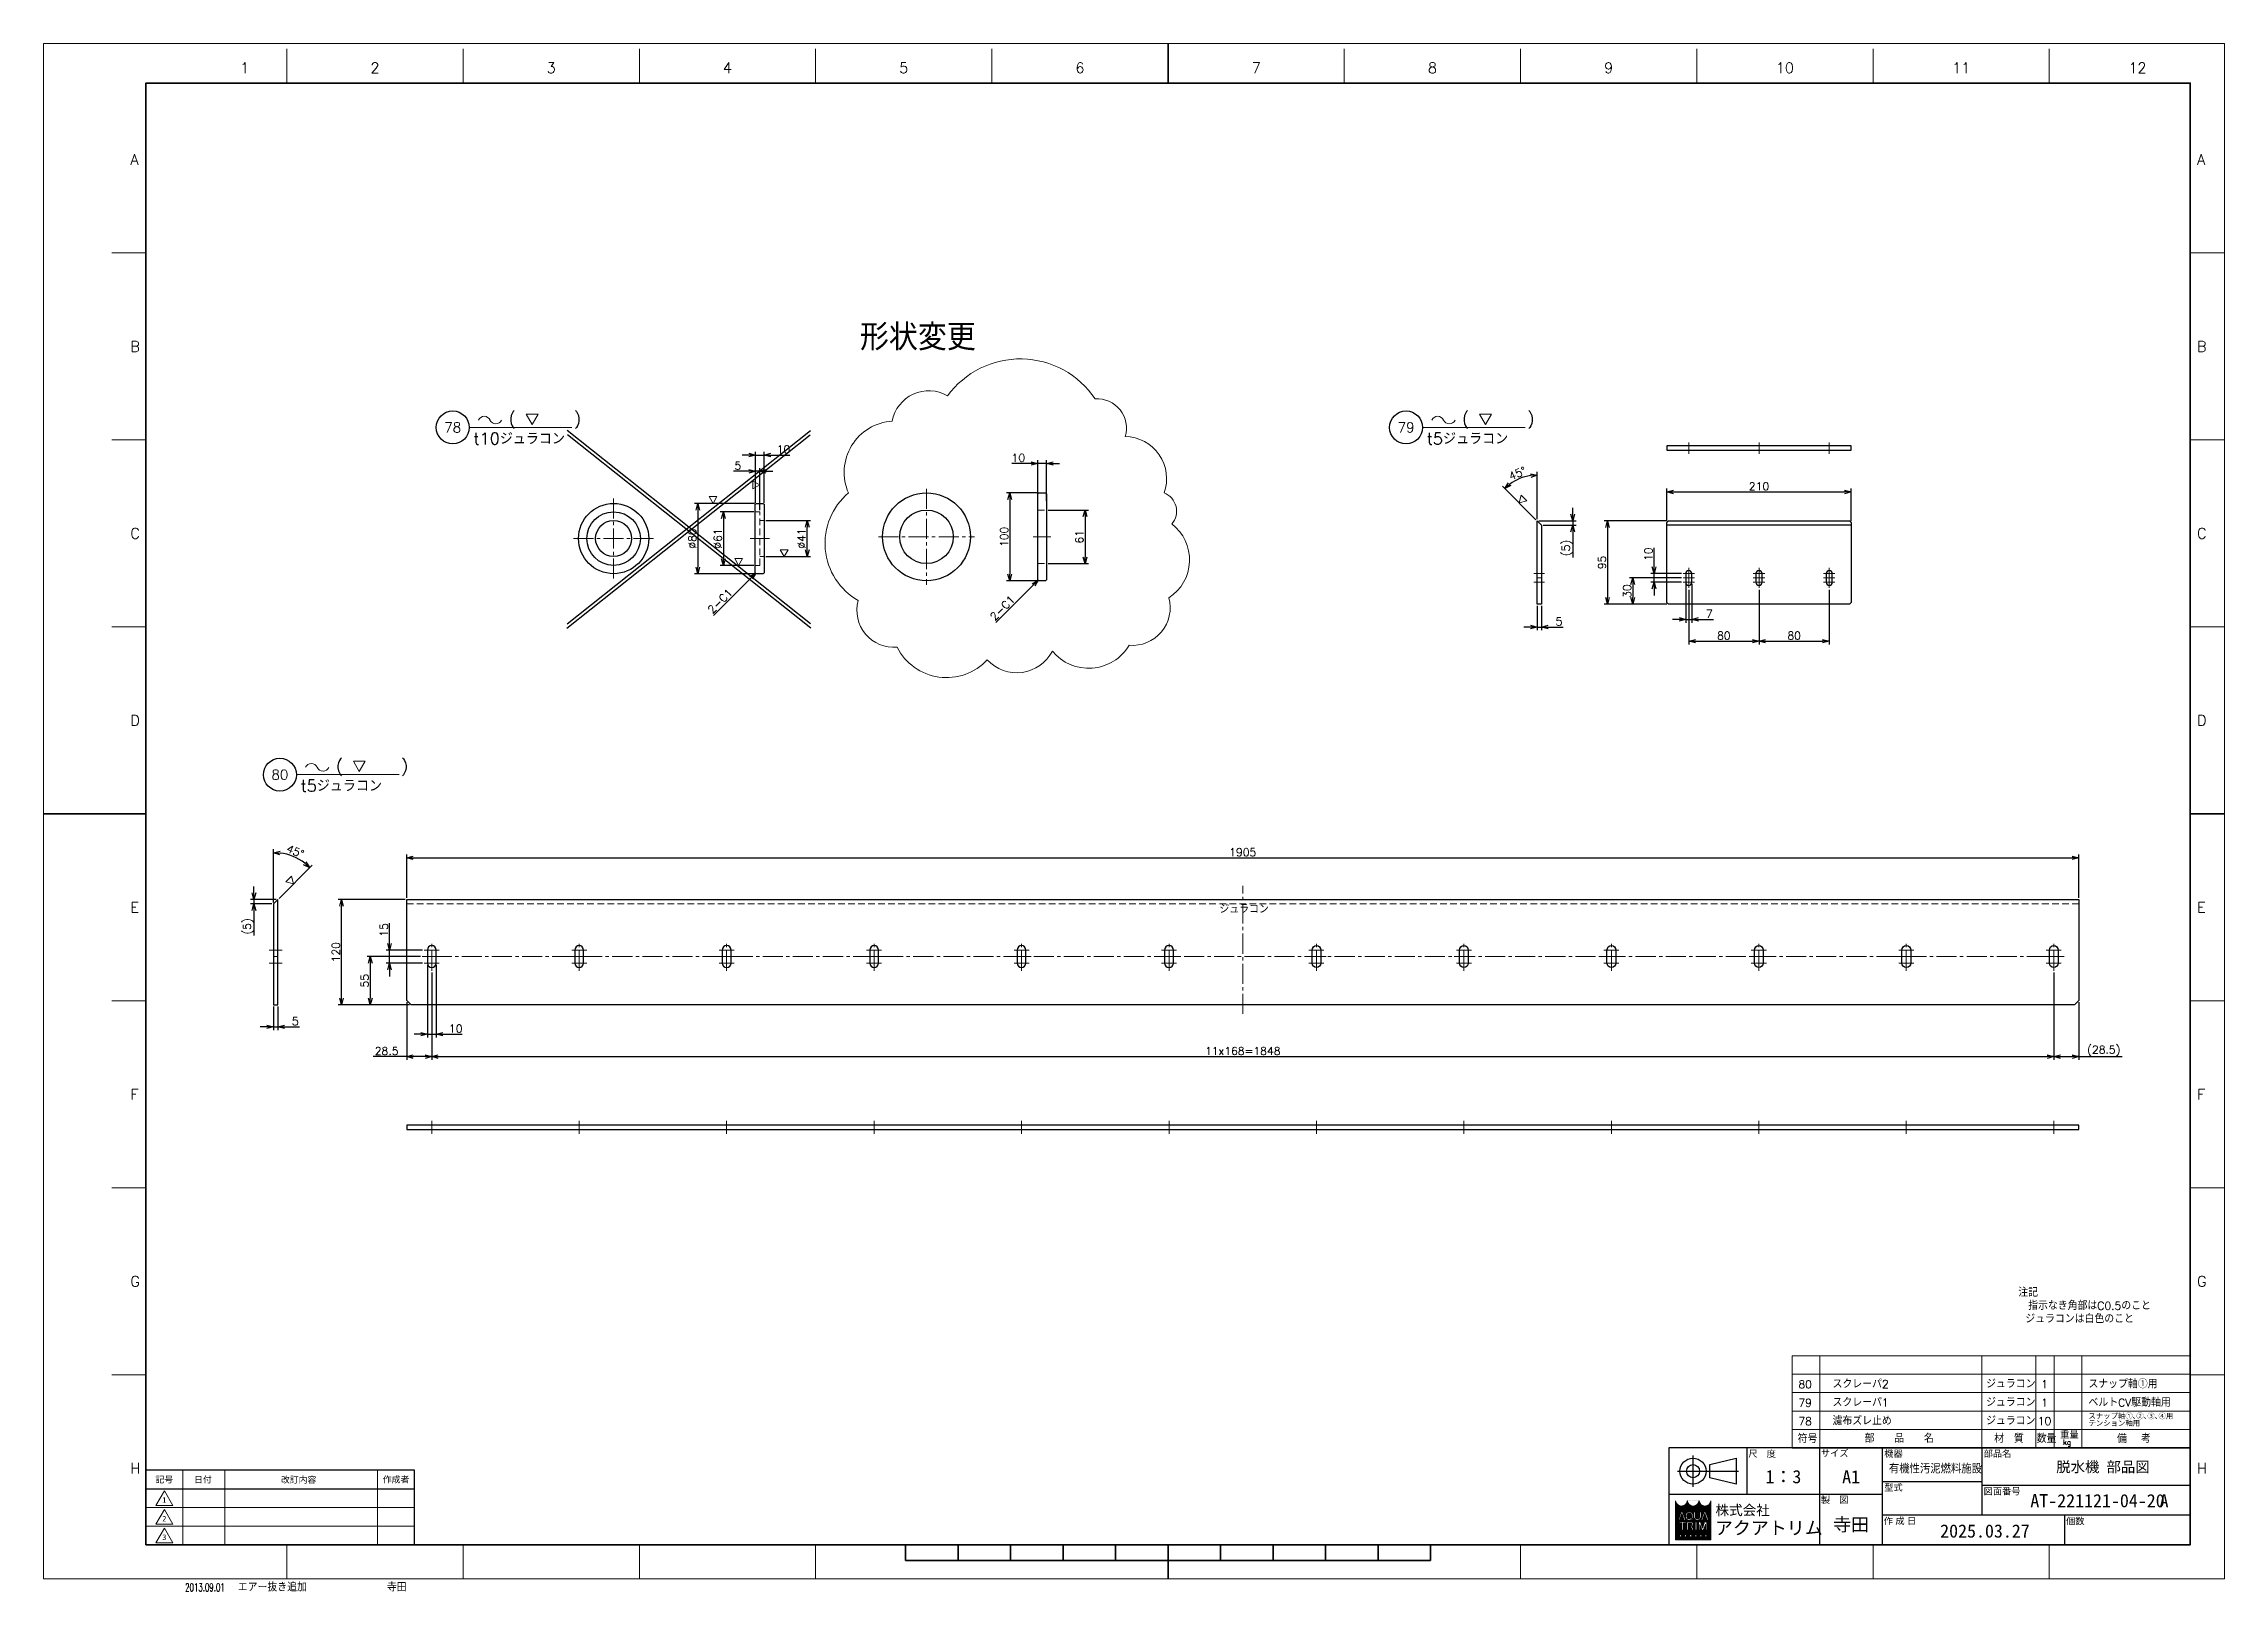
# Model space of a CAD drawing. Header units: millimetres. Extents: x 0 to 2485, y -14 to 1749.
import ezdxf
from ezdxf import colors
from ezdxf.entities.mleader import LeaderData, LeaderLine
from ezdxf.enums import TextEntityAlignment as Align
from ezdxf.math import Vec2, Vec3

# ---------------------------------------------------------------- set-up
doc = ezdxf.new("R2010")
doc.units = ezdxf.units.MM
doc.header["$LTSCALE"] = 1.2
doc.header["$PDMODE"] = 99
doc.header["$PDSIZE"] = 1
doc.linetypes.add('CENTER2', pattern=[28.575, 19.05, -3.175, 3.175, -3.175])
doc.linetypes.add('HIDDEN', pattern=[9.525, 6.35, -3.175])
for name, color, linetype, lineweight in [('01_NORMAL', 7, 'Continuous', 25), ('02_SLIM', 4, 'Continuous', 13), ('04_HIDDEN', 2, 'HIDDEN', 13), ('05_CENTER', 4, 'CENTER2', 13), ('07_TEXT', 3, 'Continuous', 13), ('08_DIM', 3, 'Continuous', 13), ('90_FRAME', 5, 'Continuous', 35)]:
    doc.layers.add(name, color=color, linetype=linetype, lineweight=lineweight)
doc.layers.add('10_DRAFT', color=8, linetype='Continuous', lineweight=0, plot=False)
doc.layers.add('91_BLANK', color=5, linetype='Continuous', lineweight=0, plot=False)
doc.styles.add('KSS_TXT', font='txt.shx', dxfattribs={"bigfont": 'extfont2.shx'})
doc.styles.add('MS_G', font='MS Gothic.ttf')
doc.styles.get("Standard").update_dxf_attribs({"font": 'txt.shx', "bigfont": 'extfont2.shx'})
doc.styles.add('表題用', font='MS PGothic.ttf')
doc.dimstyles.new('KSS_DIM', dxfattribs={"dimscale": 3, "dimtxt": 3, "dimasz": 2.5, "dimexe": 1.25, "dimexo": 0.625, "dimtad": 1, "dimdsep": 46, "dimtxsty": 'KSS_TXT', "dimblk": 'OPEN30', "dimcen": 0, "dimazin": 2, "dimtfac": 0.75, "dimtmove": 0, "dimatfit": 3, "dimldrblk": 'OPEN30', "dimfxl": 1.25, "dimtolj": 1, "dimarcsym": 0})

msp = doc.modelspace()

# ---------------------------------------------------------------- texts
at = {"layer": '07_TEXT', "style": 'KSS_TXT'}
for p in [(529.875, 1314.715), (1616.07, 1314.715), (332.993, 919.153)]:
    msp.add_text('(     )', height=13.5, dxfattribs=at).set_placement(p)
at = {"layer": '07_TEXT', "ltscale": 2, "insert": (2249.781, 330.41), "char_height": 9, "attachment_point": 1}
msp.add_mtext_dynamic_manual_height_columns('注記\\P\u3000指示なき角部はC0.5のこと\\P ジュラコンは白色のこと', width=166.98551, gutter_width=15, heights=[0], dxfattribs=at)
at = {"layer": '08_DIM', "color": 1}
for s, height, style, p in [('形状変更', 30, 'KSS_TXT', (930.061, 1399.288)), ('A', 15, 'MS_G', (2410.789, 81.197))]:
    msp.add_text(s, height=height, dxfattribs=dict(at, style=style)).set_placement(p)
at = {"layer": '08_DIM', "style": 'KSS_TXT'}
for s, p in [('t10ジュラコン', (489.663, 1292.058)), ('t5ジュラコン', (1575.858, 1292.058)), ('t5ジュラコン', (292.781, 896.638))]:
    msp.add_text(s, height=13.5, dxfattribs=at).set_placement(p)
at = {"layer": '10_DRAFT', "style": 'KSS_TXT'}
msp.add_text('ジュラコン', height=9, dxfattribs=at).set_placement((1339.676, 758.119))
at = {"layer": '90_FRAME', "color": 0, "lineweight": 13, "style": 'KSS_TXT'}
for s, p in [('1', (229.13, 1711.619)), ('2', (377.526, 1711.619)), ('3', (578.326, 1711.619)), ('4', (779.127, 1711.619)), ('5', (979.927, 1711.619)), ('6', (1180.727, 1711.619)), ('7', (1381.527, 1711.619)), ('8', (1582.328, 1711.619)), ('9', (1783.128, 1711.619)), ('10', (1983.928, 1711.619)), ('11', (2184.728, 1711.619)), ('12', (2385.528, 1711.619))]:
    msp.add_text(s, height=12, dxfattribs=at).set_placement(p, align=Align.BOTTOM_CENTER)
for s, p in [('A', (98.872, 1616.764)), ('A', (2453.447, 1616.764)), ('B', (98.872, 1403.772)), ('B', (2453.447, 1403.772)), ('C', (98.872, 1190.78)), ('C', (2453.447, 1190.78)), ('D', (98.872, 977.789)), ('D', (2453.447, 977.789)), ('E', (98.872, 764.797)), ('E', (2453.447, 764.797)), ('F', (98.872, 551.805)), ('F', (2453.447, 551.805)), ('G', (98.872, 338.814)), ('G', (2453.447, 338.814)), ('H', (98.872, 125.822)), ('H', (2453.447, 125.822))]:
    msp.add_text(s, height=12, dxfattribs=at).set_placement(p, align=Align.MIDDLE_LEFT)
at = {"layer": '90_FRAME', "color": 3, "lineweight": 13}
for s, p in [('80', (2007.03, 221.393)), ('1', (2279.749, 221.544)), ('79', (2007.03, 200.393)), ('1', (2279.749, 200.544)), ('78', (2007.03, 179.393)), ('10', (2279.749, 179.544))]:
    msp.add_text(s, height=9, dxfattribs=at).set_placement(p, align=Align.MIDDLE_CENTER)
for s, height, p in [('スクレーパ2', 9, (2038.183, 217.125)), ('ジュラコン', 9, (2213.158, 217.244)), ('スナップ軸①用', 9, (2329.731, 217.092)), ('スクレーパ1', 9, (2038.183, 196.125)), ('ジュラコン', 9, (2213.158, 196.244)), ('ベルトCV駆動軸用', 9, (2329.731, 196.092)), ('濾布ズレ止め', 9, (2038.183, 175.125)), ('ジュラコン', 9, (2213.158, 175.244)), ('テンション軸用', 6, (2329.731, 173.667)), ('スナップ軸①､②､③､④用', 6, (2329.731, 181.795)), ('符号', 9, (1998.466, 154.746)), ('部\u3000\u3000品\u3000\u3000名', 9, (2074.763, 155.072)), ('材\u3000質', 9, (2222.329, 154.964)), ('数量', 9, (2270.759, 154.897)), ('重量', 7.5, (2297.516, 159.805)), ('kg', 6, (2300.831, 152.466)), ('備  考', 9, (2362.298, 154.746)), ('エアー抜き追加', 9, (221.201, -14.399)), ('寺田', 9, (391.111, -14.399))]:
    msp.add_text(s, height=height, dxfattribs=at).set_placement(p)
at = {"layer": '90_FRAME', "color": 0, "style": '表題用'}
for s, p in [('尺\u3000度', (1942.162, 142.384)), ('サイズ', (2024.898, 142.943)), ('機器', (2097.077, 142.507)), ('部品名', (2210.363, 142.507)), ('型式', (2097.077, 103.947)), ('図面番号', (2210.363, 99.704)), ('製\u3000図', (2024.898, 89.907)), ('作 成 日', (2096.559, 65.851)), ('個数', (2304.227, 65.643))]:
    msp.add_text(s, height=7.5, dxfattribs=at).set_placement(p, align=Align.MIDDLE_LEFT)
at = {"layer": '90_FRAME', "color": 0, "style": 'MS_G', "width": 0.9}
msp.add_text('有機性汚泥燃料施設', height=9.6, dxfattribs=at).set_placement((2102.361, 120.963))
at = {"layer": '90_FRAME', "color": 0, "style": 'MS_G'}
for s, height, p in [('脱水機 部品図', 12, (2293.094, 121.394)), ('AT-221121-04-20', 15, (2263.508, 81.386)), ('2025.03.27', 15, (2160.792, 46.86))]:
    msp.add_text(s, height=height, dxfattribs=at).set_placement(p)
at = {"layer": '90_FRAME', "color": 0, "style": '表題用'}
for s, p in [('記号', (137.538, 112.962)), ('日付', (181.507, 112.962)), ('作成者', (401.538, 112.962))]:
    msp.add_text(s, height=7.2, dxfattribs=at).set_placement(p, align=Align.MIDDLE_CENTER)
at = {"layer": '90_FRAME', "color": 0}
for s, height, style, p in [('改訂内容', 7.2, '表題用', (290.538, 112.962)), ('A1', 15, 'MS_G', (2059.295, 116.144))]:
    msp.add_text(s, height=height, dxfattribs=dict(at, style=style)).set_placement(p, align=Align.MIDDLE)
at = {"layer": '90_FRAME', "color": 0, "lineweight": 13, "style": 'MS_G'}
for s, p in [('1', (137.538, 89.626)), ('3', (137.538, 47.198)), ('2', (137.538, 68.412))]:
    msp.add_text(s, height=6.364, dxfattribs=at).set_placement(p, align=Align.MIDDLE)
at = {"layer": '90_FRAME', "color": 4, "style": 'MS_G'}
msp.add_text('株式会社', height=11.3412, dxfattribs=at).set_placement((1935.767, 78.084), align=Align.MIDDLE_CENTER)
msp.add_text('アクアトリム', height=15, dxfattribs=at).set_placement((1904.203, 50.385))
at = {"layer": '90_FRAME', "color": 3, "lineweight": 13, "width": 0.65}
msp.add_text('2013.09.01', height=9, dxfattribs=at).set_placement((161.226, -14.399))
at = {"layer": '90_FRAME', "color": 0, "style": 'MS_G'}
for tag, p in [('1：3', (1982.185, 116.144)), ('寺田', (2059.295, 62.048))]:
    msp.add_attdef(tag, text='', height=15, dxfattribs=at).set_placement(p, align=Align.MIDDLE)

# ---------------------------------------------------------------- blocks, each defined once
blk = doc.blocks.new('_Open30')
at = {"color": 0, "linetype": 'ByBlock', "lineweight": -2}
for p, q in [((-1, 0.27), (0, 0)), ((0, 0), (-1, -0.27)), ((0, 0), (-1, 0))]:
    blk.add_line(p, q, dxfattribs=at)
blk = doc.blocks.new('*D145')
at = {"layer": '08_DIM', "color": 0, "lineweight": -2, "transparency": 16777216}
for p, q in [((413.7, 775.5), (413.7, 824.9)), ((421.2, 821.2), (2311.2, 821.2)), ((2318.7, 775.5), (2318.7, 824.9))]:
    blk.add_line(p, q, dxfattribs=at)
at = {"layer": 'Defpoints', "color": 0, "transparency": 16777216}
for p in [(2318.7, 821.2), (413.7, 773.7), (2318.7, 773.7)]:
    blk.add_point(p, dxfattribs=at)
at = {"layer": '08_DIM', "color": 0, "lineweight": -2, "transparency": 16777216, "xscale": 7.5, "yscale": 7.5, "zscale": 7.5, "rotation": 180}
blk.add_blockref('_Open30', (413.7, 821.2), dxfattribs=at)
at = {"layer": '08_DIM', "color": 0, "lineweight": -2, "transparency": 16777216, "xscale": 7.5, "yscale": 7.5, "zscale": 7.5}
blk.add_blockref('_Open30', (2318.7, 821.2), dxfattribs=at)
at = {"layer": '08_DIM', "color": 0, "transparency": 16777216, "insert": (1366.2, 827.6), "char_height": 9, "attachment_point": 5, "style": 'KSS_TXT'}
blk.add_mtext('\\A1;1905', dxfattribs=at)
blk = doc.blocks.new('*D146')
at = {"layer": '08_DIM', "color": 0, "lineweight": -2, "transparency": 16777216}
for p, q in [((265, 773.7), (235.8, 773.7)), ((239.6, 781.2), (239.6, 788.7)), ((239.6, 773.7), (239.6, 768.7)), ((260, 768.7), (235.8, 768.7)), ((239.6, 761.2), (239.6, 732.6))]:
    blk.add_line(p, q, dxfattribs=at)
at = {"layer": 'Defpoints', "color": 0, "transparency": 16777216}
for p in [(266.9, 773.7), (239.6, 768.7), (261.9, 768.7)]:
    blk.add_point(p, dxfattribs=at)
at = {"layer": '08_DIM', "color": 0, "lineweight": -2, "transparency": 16777216, "xscale": 7.5, "yscale": 7.5, "zscale": 7.5}
for p, rotation in [((239.6, 773.7), 270), ((239.6, 768.7), 90)]:
    blk.add_blockref('_Open30', p, dxfattribs=dict(at, rotation=rotation))
at = {"layer": '08_DIM', "color": 0, "transparency": 16777216, "insert": (233.2, 743.1), "char_height": 9, "attachment_point": 5, "rotation": 90, "style": 'KSS_TXT'}
blk.add_mtext('\\A1;(5)', dxfattribs=at)
blk = doc.blocks.new('*D147')
at = {"layer": '08_DIM', "color": 0, "lineweight": -2, "transparency": 16777216}
for p, q in [((261.9, 651.8), (261.9, 625)), ((266.9, 651.8), (266.9, 625)), ((254.4, 628.7), (246.9, 628.7)), ((261.9, 628.7), (266.9, 628.7)), ((274.4, 628.7), (291.7, 628.7))]:
    blk.add_line(p, q, dxfattribs=at)
at = {"layer": 'Defpoints', "color": 0, "transparency": 16777216}
for p in [(261.9, 653.7), (266.9, 653.7), (266.9, 628.7)]:
    blk.add_point(p, dxfattribs=at)
at = {"layer": '08_DIM', "color": 0, "lineweight": -2, "transparency": 16777216, "xscale": 7.5, "yscale": 7.5, "zscale": 7.5}
blk.add_blockref('_Open30', (261.9, 628.7), dxfattribs=at)
at = {"layer": '08_DIM', "color": 0, "lineweight": -2, "transparency": 16777216, "xscale": 7.5, "yscale": 7.5, "zscale": 7.5, "rotation": 180}
blk.add_blockref('_Open30', (266.9, 628.7), dxfattribs=at)
at = {"layer": '08_DIM', "color": 0, "transparency": 16777216, "insert": (286.8, 635.1), "char_height": 9, "attachment_point": 5, "style": 'KSS_TXT'}
blk.add_mtext('\\A1;5', dxfattribs=at)
blk = doc.blocks.new('*D148')
at = {"layer": '08_DIM', "color": 0, "lineweight": -2, "transparency": 16777216}
for p, q in [((411.8, 773.7), (335.6, 773.7)), ((339.4, 661.2), (339.4, 766.2)), ((416.8, 653.7), (335.6, 653.7))]:
    blk.add_line(p, q, dxfattribs=at)
at = {"layer": 'Defpoints', "color": 0, "transparency": 16777216}
for p in [(339.4, 773.7), (413.7, 773.7), (418.7, 653.7)]:
    blk.add_point(p, dxfattribs=at)
at = {"layer": '08_DIM', "color": 0, "lineweight": -2, "transparency": 16777216, "xscale": 7.5, "yscale": 7.5, "zscale": 7.5}
for p, rotation in [((339.4, 773.7), 90), ((339.4, 653.7), 270)]:
    blk.add_blockref('_Open30', p, dxfattribs=dict(at, rotation=rotation))
at = {"layer": '08_DIM', "color": 0, "transparency": 16777216, "insert": (333, 713.7), "char_height": 9, "attachment_point": 5, "rotation": 90, "style": 'KSS_TXT'}
blk.add_mtext('\\A1;120', dxfattribs=at)
blk = doc.blocks.new('*D149')
at = {"layer": '08_DIM', "color": 0, "lineweight": -2, "transparency": 16777216}
for p, q in [((442.2, 690.7), (442.2, 591)), ((413.7, 656.8), (413.7, 591)), ((413.7, 594.8), (375.4, 594.8)), ((434.7, 594.8), (421.2, 594.8))]:
    blk.add_line(p, q, dxfattribs=at)
at = {"layer": 'Defpoints', "color": 0, "transparency": 16777216}
for p in [(442.2, 692.6), (413.7, 658.7), (413.7, 594.8)]:
    blk.add_point(p, dxfattribs=at)
at = {"layer": '08_DIM', "color": 0, "lineweight": -2, "transparency": 16777216, "xscale": 7.5, "yscale": 7.5, "zscale": 7.5, "rotation": 180}
blk.add_blockref('_Open30', (413.7, 594.8), dxfattribs=at)
at = {"layer": '08_DIM', "color": 0, "lineweight": -2, "transparency": 16777216, "xscale": 7.5, "yscale": 7.5, "zscale": 7.5}
blk.add_blockref('_Open30', (442.2, 594.8), dxfattribs=at)
at = {"layer": '08_DIM', "color": 0, "transparency": 16777216, "insert": (390.8, 601.2), "char_height": 9, "attachment_point": 5, "style": 'KSS_TXT'}
blk.add_mtext('\\A1;28.5', dxfattribs=at)
blk = doc.blocks.new('*D150')
at = {"layer": '08_DIM', "color": 0, "lineweight": -2, "transparency": 16777216}
for p, q in [((442.2, 690.7), (442.2, 591)), ((2290.2, 690.7), (2290.2, 591)), ((449.7, 594.8), (2282.7, 594.8))]:
    blk.add_line(p, q, dxfattribs=at)
at = {"layer": 'Defpoints', "color": 0, "transparency": 16777216}
for p in [(442.2, 692.6), (2290.2, 692.6), (2290.2, 594.8)]:
    blk.add_point(p, dxfattribs=at)
at = {"layer": '08_DIM', "color": 0, "lineweight": -2, "transparency": 16777216, "xscale": 7.5, "yscale": 7.5, "zscale": 7.5, "rotation": 180}
blk.add_blockref('_Open30', (442.2, 594.8), dxfattribs=at)
at = {"layer": '08_DIM', "color": 0, "lineweight": -2, "transparency": 16777216, "xscale": 7.5, "yscale": 7.5, "zscale": 7.5}
blk.add_blockref('_Open30', (2290.2, 594.8), dxfattribs=at)
at = {"layer": '08_DIM', "color": 0, "transparency": 16777216, "insert": (1366.2, 601.2), "char_height": 9, "attachment_point": 5, "style": 'KSS_TXT'}
blk.add_mtext('\\A1;11x168=1848', dxfattribs=at)
blk = doc.blocks.new('*D151')
at = {"layer": '08_DIM', "color": 0, "lineweight": -2, "transparency": 16777216}
for p, q in [((394.1, 723.7), (394.1, 746.9)), ((431.8, 716.2), (390.3, 716.2)), ((431.8, 701.2), (390.3, 701.2)), ((394.1, 701.2), (394.1, 716.2)), ((394.1, 693.7), (394.1, 686.2))]:
    blk.add_line(p, q, dxfattribs=at)
at = {"layer": 'Defpoints', "color": 0, "transparency": 16777216}
for p in [(394.1, 716.2), (433.6, 716.2), (433.6, 701.2)]:
    blk.add_point(p, dxfattribs=at)
at = {"layer": '08_DIM', "color": 0, "lineweight": -2, "transparency": 16777216, "xscale": 7.5, "yscale": 7.5, "zscale": 7.5}
for p, rotation in [((394.1, 716.2), 270), ((394.1, 701.2), 90)]:
    blk.add_blockref('_Open30', p, dxfattribs=dict(at, rotation=rotation))
at = {"layer": '08_DIM', "color": 0, "transparency": 16777216, "insert": (387.7, 739), "char_height": 9, "attachment_point": 5, "rotation": 90, "style": 'KSS_TXT'}
blk.add_mtext('\\A1;15', dxfattribs=at)
blk = doc.blocks.new('*D152')
at = {"layer": '08_DIM', "color": 0, "lineweight": -2, "transparency": 16777216}
for p, q in [((429.3, 708.7), (368.5, 708.7)), ((372.2, 701.2), (372.2, 661.2)), ((416.8, 653.7), (368.5, 653.7))]:
    blk.add_line(p, q, dxfattribs=at)
at = {"layer": 'Defpoints', "color": 0, "transparency": 16777216}
for p in [(431.2, 708.7), (372.2, 653.7), (418.7, 653.7)]:
    blk.add_point(p, dxfattribs=at)
at = {"layer": '08_DIM', "color": 0, "lineweight": -2, "transparency": 16777216, "xscale": 7.5, "yscale": 7.5, "zscale": 7.5}
for p, rotation in [((372.2, 708.7), 90), ((372.2, 653.7), 270)]:
    blk.add_blockref('_Open30', p, dxfattribs=dict(at, rotation=rotation))
at = {"layer": '08_DIM', "color": 0, "transparency": 16777216, "insert": (365.8, 681.2), "char_height": 9, "attachment_point": 5, "rotation": 90, "style": 'KSS_TXT'}
blk.add_mtext('\\A1;55', dxfattribs=at)
blk = doc.blocks.new('*D153')
at = {"layer": '08_DIM', "color": 0, "lineweight": -2, "transparency": 16777216}
for p, q in [((437.2, 699.3), (437.2, 616.6)), ((447.2, 699.3), (447.2, 616.6)), ((429.7, 620.3), (422.2, 620.3)), ((437.2, 620.3), (447.2, 620.3)), ((454.7, 620.3), (476.8, 620.3))]:
    blk.add_line(p, q, dxfattribs=at)
at = {"layer": 'Defpoints', "color": 0, "transparency": 16777216}
for p in [(437.2, 701.2), (447.2, 701.2), (447.2, 620.3)]:
    blk.add_point(p, dxfattribs=at)
at = {"layer": '08_DIM', "color": 0, "lineweight": -2, "transparency": 16777216, "xscale": 7.5, "yscale": 7.5, "zscale": 7.5}
blk.add_blockref('_Open30', (437.2, 620.3), dxfattribs=at)
at = {"layer": '08_DIM', "color": 0, "lineweight": -2, "transparency": 16777216, "xscale": 7.5, "yscale": 7.5, "zscale": 7.5, "rotation": 180}
blk.add_blockref('_Open30', (447.2, 620.3), dxfattribs=at)
at = {"layer": '08_DIM', "color": 0, "transparency": 16777216, "insert": (469.5, 626.7), "char_height": 9, "attachment_point": 5, "style": 'KSS_TXT'}
blk.add_mtext('\\A1;10', dxfattribs=at)
blk = doc.blocks.new('*D154')
at = {"layer": '08_DIM', "color": 0, "lineweight": -2, "transparency": 16777216}
for p, q in [((809, 1215.4), (770.8, 1215.4)), ((774.5, 1207.9), (774.5, 1161.9)), ((809, 1154.4), (770.8, 1154.4))]:
    blk.add_line(p, q, dxfattribs=at)
at = {"layer": 'Defpoints', "color": 0, "transparency": 16777216}
for p in [(810.9, 1215.4), (774.5, 1154.4), (810.9, 1154.4)]:
    blk.add_point(p, dxfattribs=at)
at = {"layer": '08_DIM', "color": 0, "lineweight": -2, "transparency": 16777216, "xscale": 7.5, "yscale": 7.5, "zscale": 7.5}
for p, rotation in [((774.5, 1215.4), 90), ((774.5, 1154.4), 270)]:
    blk.add_blockref('_Open30', p, dxfattribs=dict(at, rotation=rotation))
at = {"layer": '08_DIM', "color": 0, "transparency": 16777216, "insert": (768.1, 1184.9), "char_height": 9, "attachment_point": 5, "rotation": 90, "style": 'KSS_TXT'}
blk.add_mtext('\\A1;%%C61', dxfattribs=at)
blk = doc.blocks.new('*D155')
at = {"layer": '08_DIM', "color": 0, "lineweight": -2, "transparency": 16777216}
for p, q in [((822.7, 1205.4), (873.7, 1205.4)), ((870, 1171.9), (870, 1197.9)), ((822.7, 1164.4), (873.7, 1164.4))]:
    blk.add_line(p, q, dxfattribs=at)
at = {"layer": 'Defpoints', "color": 0, "transparency": 16777216}
for p in [(820.9, 1205.4), (870, 1205.4), (820.9, 1164.4)]:
    blk.add_point(p, dxfattribs=at)
at = {"layer": '08_DIM', "color": 0, "lineweight": -2, "transparency": 16777216, "xscale": 7.5, "yscale": 7.5, "zscale": 7.5}
for p, rotation in [((870, 1205.4), 90), ((870, 1164.4), 270)]:
    blk.add_blockref('_Open30', p, dxfattribs=dict(at, rotation=rotation))
at = {"layer": '08_DIM', "color": 0, "transparency": 16777216, "insert": (863.6, 1184.9), "char_height": 9, "attachment_point": 5, "rotation": 90, "style": 'KSS_TXT'}
blk.add_mtext('\\A1;%%C41', dxfattribs=at)
blk = doc.blocks.new('*D156')
at = {"layer": '08_DIM', "color": 0, "lineweight": -2, "transparency": 16777216}
for p, q in [((810, 1224.9), (741.7, 1224.9)), ((745.4, 1217.4), (745.4, 1152.4)), ((810, 1144.9), (741.7, 1144.9))]:
    blk.add_line(p, q, dxfattribs=at)
at = {"layer": 'Defpoints', "color": 0, "transparency": 16777216}
for p in [(811.9, 1224.9), (745.4, 1144.9), (811.9, 1144.9)]:
    blk.add_point(p, dxfattribs=at)
at = {"layer": '08_DIM', "color": 0, "lineweight": -2, "transparency": 16777216, "xscale": 7.5, "yscale": 7.5, "zscale": 7.5}
for p, rotation in [((745.4, 1224.9), 90), ((745.4, 1144.9), 270)]:
    blk.add_blockref('_Open30', p, dxfattribs=dict(at, rotation=rotation))
at = {"layer": '08_DIM', "color": 0, "transparency": 16777216, "insert": (739.1, 1184.9), "char_height": 9, "attachment_point": 5, "rotation": 90, "style": 'KSS_TXT'}
blk.add_mtext('\\A1;%%C80', dxfattribs=at)
blk = doc.blocks.new('*D157')
at = {"layer": '08_DIM', "color": 0, "lineweight": -2, "transparency": 16777216}
for p, q in [((803.4, 1261.6), (786.1, 1261.6)), ((810.9, 1225.8), (810.9, 1265.3)), ((815.9, 1261.6), (810.9, 1261.6)), ((815.9, 1217.3), (815.9, 1265.3)), ((823.4, 1261.6), (830.9, 1261.6))]:
    blk.add_line(p, q, dxfattribs=at)
at = {"layer": 'Defpoints', "color": 0, "transparency": 16777216}
for p in [(810.9, 1261.6), (810.9, 1223.9), (815.9, 1215.4)]:
    blk.add_point(p, dxfattribs=at)
at = {"layer": '08_DIM', "color": 0, "lineweight": -2, "transparency": 16777216, "xscale": 7.5, "yscale": 7.5, "zscale": 7.5}
blk.add_blockref('_Open30', (810.9, 1261.6), dxfattribs=at)
at = {"layer": '08_DIM', "color": 0, "lineweight": -2, "transparency": 16777216, "xscale": 7.5, "yscale": 7.5, "zscale": 7.5, "rotation": 180}
blk.add_blockref('_Open30', (815.9, 1261.6), dxfattribs=at)
at = {"layer": '08_DIM', "color": 0, "transparency": 16777216, "insert": (791, 1268), "char_height": 9, "attachment_point": 5, "style": 'KSS_TXT'}
blk.add_mtext('\\A1;5', dxfattribs=at)
blk = doc.blocks.new('*D158')
at = {"layer": '08_DIM', "color": 0, "lineweight": -2, "transparency": 16777216}
for p, q in [((803.4, 1280.1), (795.9, 1280.1)), ((810.9, 1225.8), (810.9, 1283.9)), ((810.9, 1280.1), (820.9, 1280.1)), ((820.9, 1225.8), (820.9, 1283.9)), ((828.4, 1280.1), (850.1, 1280.1))]:
    blk.add_line(p, q, dxfattribs=at)
at = {"layer": 'Defpoints', "color": 0, "transparency": 16777216}
for p in [(820.9, 1280.1), (810.9, 1223.9), (820.9, 1223.9)]:
    blk.add_point(p, dxfattribs=at)
at = {"layer": '08_DIM', "color": 0, "lineweight": -2, "transparency": 16777216, "xscale": 7.5, "yscale": 7.5, "zscale": 7.5}
blk.add_blockref('_Open30', (810.9, 1280.1), dxfattribs=at)
at = {"layer": '08_DIM', "color": 0, "lineweight": -2, "transparency": 16777216, "xscale": 7.5, "yscale": 7.5, "zscale": 7.5, "rotation": 180}
blk.add_blockref('_Open30', (820.9, 1280.1), dxfattribs=at)
at = {"layer": '08_DIM', "color": 0, "transparency": 16777216, "insert": (843, 1286.5), "char_height": 9, "attachment_point": 5, "style": 'KSS_TXT'}
blk.add_mtext('\\A1;10', dxfattribs=at)
blk = doc.blocks.new('*D159')
at = {"layer": '08_DIM', "color": 0, "lineweight": -2, "transparency": 16777216}
blk.add_line((806.1, 1140.1), (763.2, 1097.3), dxfattribs=at)
at = {"layer": 'Defpoints', "color": 0, "transparency": 16777216}
for p in [(811.4, 1145.4), (739, 1073), (739, 1073)]:
    blk.add_point(p, dxfattribs=at)
at = {"layer": '08_DIM', "color": 0, "lineweight": -2, "transparency": 16777216, "xscale": 7.5, "yscale": 7.5, "zscale": 7.5, "rotation": 45}
blk.add_blockref('_Open30', (811.4, 1145.4), dxfattribs=at)
at = {"layer": '08_DIM', "color": 0, "transparency": 16777216, "insert": (770.7, 1113.7), "char_height": 9, "attachment_point": 5, "rotation": 45, "style": 'KSS_TXT'}
blk.add_mtext('\\A1;2-C1', dxfattribs=at)
blk = doc.blocks.new('AM_BALLOON1')
at = {"transparency": 16777216}
blk.add_circle((0, 0), 5, dxfattribs=at)
blk.add_attdef('B_NUMBER', text='', height=3, dxfattribs=at).set_placement((0, 0), align=Align.MIDDLE_CENTER)
blk = doc.blocks.new('_OPEN')
at = {"color": 0, "linetype": 'ByBlock'}
for p, q in [((-1, 0.17), (0, 0)), ((0, 0), (-1, -0.17)), ((0, 0), (-1, 0))]:
    blk.add_line(p, q, dxfattribs=at)
blk = doc.blocks.new('p1ba05')
for centre, start, end in [((-2.95, 0.29), 24.2276, 155.5758), ((0, 1.62), 204.2276, 335.5758)]:
    blk.add_arc(centre, 1.62, start, end)
blk = doc.blocks.new('p1ba01')
for p, q in [((0, 0), (-1.5, 2.6)), ((-1.5, 2.6), (1.5, 2.6)), ((1.5, 2.6), (0, 0))]:
    blk.add_line(p, q)
blk = doc.blocks.new('*D160')
at = {"layer": '08_DIM', "color": 0, "lineweight": -2, "transparency": 16777216}
for p, q in [((2290.2, 690.7), (2290.2, 591)), ((2318.7, 656.8), (2318.7, 591)), ((2297.7, 594.8), (2311.2, 594.8)), ((2318.7, 594.8), (2368.3, 594.8))]:
    blk.add_line(p, q, dxfattribs=at)
at = {"layer": 'Defpoints', "color": 0, "transparency": 16777216}
for p in [(2290.2, 692.6), (2318.7, 658.7), (2318.7, 594.8)]:
    blk.add_point(p, dxfattribs=at)
at = {"layer": '08_DIM', "color": 0, "lineweight": -2, "transparency": 16777216, "xscale": 7.5, "yscale": 7.5, "zscale": 7.5, "rotation": 180}
blk.add_blockref('_Open30', (2290.2, 594.8), dxfattribs=at)
at = {"layer": '08_DIM', "color": 0, "lineweight": -2, "transparency": 16777216, "xscale": 7.5, "yscale": 7.5, "zscale": 7.5}
blk.add_blockref('_Open30', (2318.7, 594.8), dxfattribs=at)
at = {"layer": '08_DIM', "color": 0, "transparency": 16777216, "insert": (2347.2, 601.2), "char_height": 9, "attachment_point": 5, "style": 'KSS_TXT'}
blk.add_mtext('\\A1;(28.5)', dxfattribs=at)
blk = doc.blocks.new('*D161')
at = {"layer": '08_DIM', "color": 0, "lineweight": -2, "transparency": 16777216}
for p, q in [((261.9, 770.5), (261.9, 830.9)), ((268.2, 775), (305.9, 812.7))]:
    blk.add_line(p, q, dxfattribs=at)
blk.add_arc((261.9, 768.7), 58.5, 52.3549, 82.6451, dxfattribs=at)
at = {"layer": 'Defpoints', "color": 0, "transparency": 16777216}
for p in [(291.1, 819.3), (266.9, 773.7), (261.9, 768.7), (261.9, 768.7), (261.9, 653.7)]:
    blk.add_point(p, dxfattribs=at)
at = {"layer": '08_DIM', "color": 0, "lineweight": -2, "transparency": 16777216, "xscale": 7.5, "yscale": 7.5, "zscale": 7.5}
for p, rotation in [((261.9, 827.1), 176.3225442628923), ((303.2, 810), 318.6774557359404)]:
    blk.add_blockref('_Open30', p, dxfattribs=dict(at, rotation=rotation))
at = {"layer": '08_DIM', "color": 0, "transparency": 16777216, "insert": (286.7, 828.6), "char_height": 9, "attachment_point": 5, "rotation": 337.5, "style": 'KSS_TXT'}
blk.add_mtext('\\A1;45%%d', dxfattribs=at)
blk = doc.blocks.new('*D162')
at = {"layer": '08_DIM', "color": 0, "lineweight": -2, "transparency": 16777216}
for p, q in [((1849.5, 1205.1), (1778.1, 1205.1)), ((1781.8, 1197.6), (1781.8, 1117.6)), ((1849.5, 1110.1), (1778.1, 1110.1))]:
    blk.add_line(p, q, dxfattribs=at)
at = {"layer": 'Defpoints', "color": 0, "transparency": 16777216}
for p in [(1851.4, 1205.1), (1781.8, 1110.1), (1851.4, 1110.1)]:
    blk.add_point(p, dxfattribs=at)
at = {"layer": '08_DIM', "color": 0, "lineweight": -2, "transparency": 16777216, "xscale": 7.5, "yscale": 7.5, "zscale": 7.5}
for p, rotation in [((1781.8, 1205.1), 90), ((1781.8, 1110.1), 270)]:
    blk.add_blockref('_Open30', p, dxfattribs=dict(at, rotation=rotation))
at = {"layer": '08_DIM', "color": 0, "transparency": 16777216, "insert": (1775.5, 1157.6), "char_height": 9, "attachment_point": 5, "rotation": 90, "style": 'KSS_TXT'}
blk.add_mtext('\\A1;95', dxfattribs=at)
blk = doc.blocks.new('*D163')
at = {"layer": '08_DIM', "color": 0, "lineweight": -2, "transparency": 16777216}
for p, q in [((1701.6, 1108.2), (1701.6, 1080.4)), ((1706.6, 1108.2), (1706.6, 1080.4)), ((1694.1, 1084.1), (1686.6, 1084.1)), ((1701.6, 1084.1), (1706.6, 1084.1)), ((1714.1, 1084.1), (1731.3, 1084.1))]:
    blk.add_line(p, q, dxfattribs=at)
at = {"layer": 'Defpoints', "color": 0, "transparency": 16777216}
for p in [(1701.6, 1110.1), (1706.6, 1110.1), (1706.6, 1084.1)]:
    blk.add_point(p, dxfattribs=at)
at = {"layer": '08_DIM', "color": 0, "lineweight": -2, "transparency": 16777216, "xscale": 7.5, "yscale": 7.5, "zscale": 7.5}
blk.add_blockref('_Open30', (1701.6, 1084.1), dxfattribs=at)
at = {"layer": '08_DIM', "color": 0, "lineweight": -2, "transparency": 16777216, "xscale": 7.5, "yscale": 7.5, "zscale": 7.5, "rotation": 180}
blk.add_blockref('_Open30', (1706.6, 1084.1), dxfattribs=at)
at = {"layer": '08_DIM', "color": 0, "transparency": 16777216, "insert": (1726.5, 1090.5), "char_height": 9, "attachment_point": 5, "style": 'KSS_TXT'}
blk.add_mtext('\\A1;5', dxfattribs=at)
blk = doc.blocks.new('*D164')
at = {"layer": '08_DIM', "color": 0, "lineweight": -2, "transparency": 16777216}
for p, q in [((1866, 1140.1), (1806.8, 1140.1)), ((1810.5, 1132.6), (1810.5, 1117.6)), ((1849.5, 1110.1), (1806.8, 1110.1))]:
    blk.add_line(p, q, dxfattribs=at)
at = {"layer": 'Defpoints', "color": 0, "transparency": 16777216}
for p in [(1867.9, 1140.1), (1810.5, 1110.1), (1851.4, 1110.1)]:
    blk.add_point(p, dxfattribs=at)
at = {"layer": '08_DIM', "color": 0, "lineweight": -2, "transparency": 16777216, "xscale": 7.5, "yscale": 7.5, "zscale": 7.5}
for p, rotation in [((1810.5, 1140.1), 90), ((1810.5, 1110.1), 270)]:
    blk.add_blockref('_Open30', p, dxfattribs=dict(at, rotation=rotation))
at = {"layer": '08_DIM', "color": 0, "transparency": 16777216, "insert": (1804.1, 1125.1), "char_height": 9, "attachment_point": 5, "rotation": 90, "style": 'KSS_TXT'}
blk.add_mtext('\\A1;30', dxfattribs=at)
blk = doc.blocks.new('*D165')
at = {"layer": '08_DIM', "color": 0, "lineweight": -2, "transparency": 16777216}
for p, q in [((1834.8, 1152.6), (1834.8, 1174.3)), ((1866, 1145.1), (1831, 1145.1)), ((1834.8, 1135.1), (1834.8, 1145.1)), ((1866, 1135.1), (1831, 1135.1)), ((1834.8, 1127.6), (1834.8, 1120.1))]:
    blk.add_line(p, q, dxfattribs=at)
at = {"layer": 'Defpoints', "color": 0, "transparency": 16777216}
for p in [(1834.8, 1145.1), (1867.9, 1145.1), (1867.9, 1135.1)]:
    blk.add_point(p, dxfattribs=at)
at = {"layer": '08_DIM', "color": 0, "lineweight": -2, "transparency": 16777216, "xscale": 7.5, "yscale": 7.5, "zscale": 7.5}
for p, rotation in [((1834.8, 1145.1), 270), ((1834.8, 1135.1), 90)]:
    blk.add_blockref('_Open30', p, dxfattribs=dict(at, rotation=rotation))
at = {"layer": '08_DIM', "color": 0, "transparency": 16777216, "insert": (1828.4, 1167.2), "char_height": 9, "attachment_point": 5, "rotation": 90, "style": 'KSS_TXT'}
blk.add_mtext('\\A1;10', dxfattribs=at)
blk = doc.blocks.new('*D166')
at = {"layer": '08_DIM', "color": 0, "lineweight": -2, "transparency": 16777216}
for p, q in [((1849.4, 1204.9), (1849.4, 1241.8)), ((1856.9, 1238), (2051.9, 1238)), ((2059.4, 1204.9), (2059.4, 1241.8))]:
    blk.add_line(p, q, dxfattribs=at)
at = {"layer": 'Defpoints', "color": 0, "transparency": 16777216}
for p in [(2059.4, 1238), (1849.4, 1203.1), (2059.4, 1203.1)]:
    blk.add_point(p, dxfattribs=at)
at = {"layer": '08_DIM', "color": 0, "lineweight": -2, "transparency": 16777216, "xscale": 7.5, "yscale": 7.5, "zscale": 7.5, "rotation": 180}
blk.add_blockref('_Open30', (1849.4, 1238), dxfattribs=at)
at = {"layer": '08_DIM', "color": 0, "lineweight": -2, "transparency": 16777216, "xscale": 7.5, "yscale": 7.5, "zscale": 7.5}
blk.add_blockref('_Open30', (2059.4, 1238), dxfattribs=at)
at = {"layer": '08_DIM', "color": 0, "transparency": 16777216, "insert": (1954.4, 1244.4), "char_height": 9, "attachment_point": 5, "style": 'KSS_TXT'}
blk.add_mtext('\\A1;210', dxfattribs=at)
blk = doc.blocks.new('*D167')
at = {"layer": '08_DIM', "color": 0, "lineweight": -2, "transparency": 16777216}
for p, q in [((1954.4, 1126.7), (1954.4, 1064.3)), ((2034.4, 1126.7), (2034.4, 1064.3)), ((1961.9, 1068), (2026.9, 1068))]:
    blk.add_line(p, q, dxfattribs=at)
at = {"layer": 'Defpoints', "color": 0, "transparency": 16777216}
for p in [(1954.4, 1128.6), (2034.4, 1128.6), (2034.4, 1068)]:
    blk.add_point(p, dxfattribs=at)
at = {"layer": '08_DIM', "color": 0, "lineweight": -2, "transparency": 16777216, "xscale": 7.5, "yscale": 7.5, "zscale": 7.5, "rotation": 180}
blk.add_blockref('_Open30', (1954.4, 1068), dxfattribs=at)
at = {"layer": '08_DIM', "color": 0, "lineweight": -2, "transparency": 16777216, "xscale": 7.5, "yscale": 7.5, "zscale": 7.5}
blk.add_blockref('_Open30', (2034.4, 1068), dxfattribs=at)
at = {"layer": '08_DIM', "color": 0, "transparency": 16777216, "insert": (1994.4, 1074.4), "char_height": 9, "attachment_point": 5, "style": 'KSS_TXT'}
blk.add_mtext('\\A1;80', dxfattribs=at)
blk = doc.blocks.new('*D168')
at = {"layer": '08_DIM', "color": 0, "lineweight": -2, "transparency": 16777216}
for p, q in [((1874.4, 1126.7), (1874.4, 1064.3)), ((1954.4, 1126.7), (1954.4, 1064.3)), ((1881.9, 1068), (1946.9, 1068))]:
    blk.add_line(p, q, dxfattribs=at)
at = {"layer": 'Defpoints', "color": 0, "transparency": 16777216}
for p in [(1874.4, 1128.6), (1954.4, 1128.6), (1954.4, 1068)]:
    blk.add_point(p, dxfattribs=at)
at = {"layer": '08_DIM', "color": 0, "lineweight": -2, "transparency": 16777216, "xscale": 7.5, "yscale": 7.5, "zscale": 7.5, "rotation": 180}
blk.add_blockref('_Open30', (1874.4, 1068), dxfattribs=at)
at = {"layer": '08_DIM', "color": 0, "lineweight": -2, "transparency": 16777216, "xscale": 7.5, "yscale": 7.5, "zscale": 7.5}
blk.add_blockref('_Open30', (1954.4, 1068), dxfattribs=at)
at = {"layer": '08_DIM', "color": 0, "transparency": 16777216, "insert": (1914.4, 1074.4), "char_height": 9, "attachment_point": 5, "style": 'KSS_TXT'}
blk.add_mtext('\\A1;80', dxfattribs=at)
blk = doc.blocks.new('*D169')
at = {"layer": '08_DIM', "color": 0, "lineweight": -2, "transparency": 16777216}
for p, q in [((1870.9, 1133.2), (1870.9, 1089.1)), ((1877.9, 1133.2), (1877.9, 1089.1)), ((1863.4, 1092.9), (1855.9, 1092.9)), ((1870.9, 1092.9), (1877.9, 1092.9)), ((1885.4, 1092.9), (1902.7, 1092.9))]:
    blk.add_line(p, q, dxfattribs=at)
at = {"layer": 'Defpoints', "color": 0, "transparency": 16777216}
for p in [(1870.9, 1135.1), (1877.9, 1135.1), (1877.9, 1092.9)]:
    blk.add_point(p, dxfattribs=at)
at = {"layer": '08_DIM', "color": 0, "lineweight": -2, "transparency": 16777216, "xscale": 7.5, "yscale": 7.5, "zscale": 7.5}
blk.add_blockref('_Open30', (1870.9, 1092.9), dxfattribs=at)
at = {"layer": '08_DIM', "color": 0, "lineweight": -2, "transparency": 16777216, "xscale": 7.5, "yscale": 7.5, "zscale": 7.5, "rotation": 180}
blk.add_blockref('_Open30', (1877.9, 1092.9), dxfattribs=at)
at = {"layer": '08_DIM', "color": 0, "transparency": 16777216, "insert": (1897.8, 1099.2), "char_height": 9, "attachment_point": 5, "style": 'KSS_TXT'}
blk.add_mtext('\\A1;7', dxfattribs=at)
blk = doc.blocks.new('*D170')
at = {"layer": '08_DIM', "color": 0, "lineweight": -2, "transparency": 16777216}
for p, q in [((1742.2, 1212.6), (1742.2, 1220.1)), ((1703.5, 1205.1), (1745.9, 1205.1)), ((1708.5, 1200.1), (1745.9, 1200.1)), ((1742.2, 1205.1), (1742.2, 1200.1)), ((1742.2, 1192.6), (1742.2, 1163.3))]:
    blk.add_line(p, q, dxfattribs=at)
at = {"layer": 'Defpoints', "color": 0, "transparency": 16777216}
for p in [(1701.6, 1205.1), (1706.6, 1200.1), (1742.2, 1200.1)]:
    blk.add_point(p, dxfattribs=at)
at = {"layer": '08_DIM', "color": 0, "lineweight": -2, "transparency": 16777216, "xscale": 7.5, "yscale": 7.5, "zscale": 7.5}
for p, rotation in [((1742.2, 1205.1), 270), ((1742.2, 1200.1), 90)]:
    blk.add_blockref('_Open30', p, dxfattribs=dict(at, rotation=rotation))
at = {"layer": '08_DIM', "color": 0, "transparency": 16777216, "insert": (1735.8, 1174.2), "char_height": 9, "attachment_point": 5, "rotation": 90, "style": 'KSS_TXT'}
blk.add_mtext('\\A1;(5)', dxfattribs=at)
blk = doc.blocks.new('*D171')
at = {"layer": '08_DIM', "color": 0, "lineweight": -2, "transparency": 16777216}
for p, q in [((1700.3, 1206.4), (1662.1, 1244.6)), ((1701.6, 1206.9), (1701.6, 1260.9))]:
    blk.add_line(p, q, dxfattribs=at)
blk.add_arc((1701.6, 1205.1), 52.1, 98.2506, 126.7494, dxfattribs=at)
at = {"layer": 'Defpoints', "color": 0, "transparency": 16777216}
for p in [(1688.1, 1255.4), (1701.6, 1205.1), (1701.6, 1205.1), (1706.6, 1200.1), (1701.6, 1110.1)]:
    blk.add_point(p, dxfattribs=at)
at = {"layer": '08_DIM', "color": 0, "lineweight": -2, "transparency": 16777216, "xscale": 7.5, "yscale": 7.5, "zscale": 7.5}
for p, rotation in [((1664.7, 1241.9), 220.8747041341446), ((1701.6, 1257.2), 4.125295865851593)]:
    blk.add_blockref('_Open30', p, dxfattribs=dict(at, rotation=rotation))
at = {"layer": '08_DIM', "color": 0, "transparency": 16777216, "insert": (1679.2, 1259.1), "char_height": 9, "attachment_point": 5, "rotation": 22.5, "style": 'KSS_TXT'}
blk.add_mtext('\\A1;45°', dxfattribs=at)
blk = doc.blocks.new('*D173')
at = {"layer": '08_DIM', "color": 0, "lineweight": -2, "transparency": 16777216}
for p, q in [((1144.5, 1217.4), (1190.3, 1217.4)), ((1186.5, 1209.9), (1186.5, 1163.9)), ((1144.5, 1156.4), (1190.3, 1156.4))]:
    blk.add_line(p, q, dxfattribs=at)
at = {"layer": 'Defpoints', "color": 0, "transparency": 16777216}
for p in [(1142.6, 1217.4), (1142.6, 1156.4), (1186.5, 1156.4)]:
    blk.add_point(p, dxfattribs=at)
at = {"layer": '08_DIM', "color": 0, "lineweight": -2, "transparency": 16777216, "xscale": 7.5, "yscale": 7.5, "zscale": 7.5}
for p, rotation in [((1186.5, 1217.4), 90), ((1186.5, 1156.4), 270)]:
    blk.add_blockref('_Open30', p, dxfattribs=dict(at, rotation=rotation))
at = {"layer": '08_DIM', "color": 0, "transparency": 16777216, "insert": (1180.1, 1186.9), "char_height": 9, "attachment_point": 5, "rotation": 90, "style": 'KSS_TXT'}
blk.add_mtext('\\A1;61', dxfattribs=at)
blk = doc.blocks.new('*D174')
at = {"layer": '08_DIM', "color": 0, "lineweight": -2, "transparency": 16777216}
for p, q in [((1131.7, 1236.9), (1097, 1236.9)), ((1100.7, 1229.4), (1100.7, 1144.4)), ((1131.7, 1136.9), (1097, 1136.9))]:
    blk.add_line(p, q, dxfattribs=at)
at = {"layer": 'Defpoints', "color": 0, "transparency": 16777216}
for p in [(1133.6, 1236.9), (1100.7, 1136.9), (1133.6, 1136.9)]:
    blk.add_point(p, dxfattribs=at)
at = {"layer": '08_DIM', "color": 0, "lineweight": -2, "transparency": 16777216, "xscale": 7.5, "yscale": 7.5, "zscale": 7.5}
for p, rotation in [((1100.7, 1236.9), 90), ((1100.7, 1136.9), 270)]:
    blk.add_blockref('_Open30', p, dxfattribs=dict(at, rotation=rotation))
at = {"layer": '08_DIM', "color": 0, "transparency": 16777216, "insert": (1094.4, 1186.9), "char_height": 9, "attachment_point": 5, "rotation": 90, "style": 'KSS_TXT'}
blk.add_mtext('\\A1;100', dxfattribs=at)
blk = doc.blocks.new('*D175')
at = {"layer": '08_DIM', "color": 0, "lineweight": -2, "transparency": 16777216}
for p, q in [((1125.1, 1270.5), (1103.3, 1270.5)), ((1132.6, 1227.8), (1132.6, 1274.2)), ((1142.6, 1270.5), (1132.6, 1270.5)), ((1142.6, 1227.8), (1142.6, 1274.2)), ((1150.1, 1270.5), (1157.6, 1270.5))]:
    blk.add_line(p, q, dxfattribs=at)
at = {"layer": 'Defpoints', "color": 0, "transparency": 16777216}
for p in [(1132.6, 1270.5), (1132.6, 1225.9), (1142.6, 1225.9)]:
    blk.add_point(p, dxfattribs=at)
at = {"layer": '08_DIM', "color": 0, "lineweight": -2, "transparency": 16777216, "xscale": 7.5, "yscale": 7.5, "zscale": 7.5}
blk.add_blockref('_Open30', (1132.6, 1270.5), dxfattribs=at)
at = {"layer": '08_DIM', "color": 0, "lineweight": -2, "transparency": 16777216, "xscale": 7.5, "yscale": 7.5, "zscale": 7.5, "rotation": 180}
blk.add_blockref('_Open30', (1142.6, 1270.5), dxfattribs=at)
at = {"layer": '08_DIM', "color": 0, "transparency": 16777216, "insert": (1110.5, 1276.9), "char_height": 9, "attachment_point": 5, "style": 'KSS_TXT'}
blk.add_mtext('\\A1;10', dxfattribs=at)
blk = doc.blocks.new('*D176')
at = {"layer": '08_DIM', "color": 0, "lineweight": -2, "transparency": 16777216}
blk.add_line((1127.8, 1132.1), (1085, 1089.3), dxfattribs=at)
at = {"layer": 'Defpoints', "color": 0, "transparency": 16777216}
for p in [(1133.1, 1137.4), (1060.7, 1065.1), (1060.7, 1065.1)]:
    blk.add_point(p, dxfattribs=at)
at = {"layer": '08_DIM', "color": 0, "lineweight": -2, "transparency": 16777216, "xscale": 7.5, "yscale": 7.5, "zscale": 7.5, "rotation": 44.99999999999995}
blk.add_blockref('_Open30', (1133.1, 1137.4), dxfattribs=at)
at = {"layer": '08_DIM', "color": 0, "transparency": 16777216, "insert": (1092.4, 1105.8), "char_height": 9, "attachment_point": 5, "rotation": 45, "style": 'KSS_TXT'}
blk.add_mtext('\\A1;2-C1', dxfattribs=at)

# ---------------------------------------------------------------- dimensions: what is measured, and where the dimension line sits
at = {"layer": '08_DIM'}
for base, p1, p2, override, picture, middle in [((820.867, 1280.15), (810.867, 1223.925), (820.867, 1223.925), {"dimscale": 3, "dimarcsym": 1}, '*D158', (842.992, 1286.525)), ((810.867, 1261.579), (815.867, 1215.425), (810.867, 1223.925), {"dimscale": 3, "dimarcsym": 1}, '*D157', (790.992, 1267.954)), ((1132.599, 1270.496), (1142.599, 1225.946), (1132.599, 1225.946), {"dimtxt": 3}, '*D175', (1110.474, 1276.871)), ((2059.418, 1238.034), (1849.418, 1203.064), (2059.418, 1203.064), {"dimscale": 3}, '*D166', (1954.418, 1244.409)), ((2318.697, 821.169), (413.697, 773.672), (2318.697, 773.672), {"dimscale": 3}, '*D145', (1366.197, 827.55)), ((447.197, 620.325), (437.197, 701.171), (447.197, 701.171), {"dimarcsym": 1}, '*D153', (469.509, 626.7))]:
    dim = msp.add_linear_dim(base=base, p1=p1, p2=p2, dimstyle='KSS_DIM', override=override, dxfattribs=at)
    dim.commit()
    dim.dimension.update_dxf_attribs({"geometry": picture, "text_midpoint": middle})
dim = msp.add_angular_dim_2l(base=(1688.092, 1255.416), line1=((1701.583, 1205.064), (1706.583, 1200.064)), line2=((1701.583, 1110.064), (1701.583, 1205.064)), dimstyle='KSS_DIM', override={"dimarcsym": 1}, dxfattribs=at)
dim.commit()
dim.dimension.update_dxf_attribs({"geometry": '*D171', "text_midpoint": (1679.195, 1259.114)})
for base, p1, p2, text, override, picture, middle in [((745.442, 1144.925), (811.867, 1224.925), (811.867, 1144.925), '%%C<>', {"dimscale": 3, "dimarcsym": 1}, '*D156', (739.067, 1184.925)), ((1742.191, 1200.064), (1701.583, 1205.064), (1706.583, 1200.064), '(<>)', {"dimarcsym": 1}, '*D170', (1735.816, 1174.189)), ((774.508, 1154.425), (810.867, 1215.425), (810.867, 1154.425), '%%C<>', {"dimscale": 3, "dimarcsym": 1}, '*D154', (768.133, 1184.925)), ((869.983, 1205.425), (820.867, 1164.425), (820.867, 1205.425), '%%C<>', {"dimscale": 3, "dimarcsym": 1}, '*D155', (863.608, 1184.925))]:
    dim = msp.add_linear_dim(base=base, p1=p1, p2=p2, angle=90, text=text, dimstyle='KSS_DIM', override=override, dxfattribs=at)
    dim.commit()
    dim.dimension.update_dxf_attribs({"geometry": picture, "text_midpoint": middle})
for base, p1, p2, angle, override, picture, middle in [((1100.74, 1136.946), (1133.599, 1236.946), (1133.599, 1136.946), 90, {"dimtxt": 3}, '*D174', (1094.365, 1186.946)), ((1186.51, 1156.446), (1142.599, 1217.446), (1142.599, 1156.446), 90, {"dimtxt": 3}, '*D173', (1180.135, 1186.946)), ((1834.792, 1145.064), (1867.918, 1135.064), (1867.918, 1145.064), 90, {"dimscale": 3}, '*D165', (1828.417, 1167.189)), ((339.364, 773.671), (418.697, 653.672), (413.697, 773.671), 90, {"dimarcsym": 1}, '*D148', (332.989, 713.671)), ((394.071, 716.171), (433.637, 701.171), (433.637, 716.171), 270, {"dimscale": 3}, '*D151', (387.69, 739.046))]:
    dim = msp.add_linear_dim(base=base, p1=p1, p2=p2, angle=angle, dimstyle='KSS_DIM', override=override, dxfattribs=at)
    dim.commit()
    dim.dimension.update_dxf_attribs({"geometry": picture, "text_midpoint": middle})
for base, p1, p2, angle, picture, middle in [((1781.844, 1110.064), (1851.418, 1205.064), (1851.418, 1110.064), 90, '*D162', (1775.469, 1157.564)), ((1810.517, 1110.064), (1867.918, 1140.064), (1851.418, 1110.064), 90, '*D164', (1804.142, 1125.064)), ((1706.583, 1084.139), (1701.583, 1110.064), (1706.583, 1110.064), 180, '*D163', (1726.458, 1090.514)), ((372.211, 653.672), (431.197, 708.671), (418.697, 653.672), 90, '*D152', (365.823, 681.171))]:
    dim = msp.add_linear_dim(base=base, p1=p1, p2=p2, angle=angle, dimstyle='KSS_DIM', dxfattribs=at)
    dim.commit()
    dim.dimension.update_dxf_attribs({"geometry": picture, "text_midpoint": middle})
for p1, p2, picture, middle in [((811.367, 1145.425), (738.984, 1073.041), '*D159', (770.668, 1113.741)), ((1133.099, 1137.446), (1060.715, 1065.062), '*D176', (1092.399, 1105.761))]:
    dim = msp.add_aligned_dim(p1=p1, p2=p2, distance=0, text='2-C1', dimstyle='KSS_DIM', override={"dimse1": 1, "dimse2": 1, "dimsd2": 1, "dimarcsym": 1}, dxfattribs=at)
    dim.commit()
    dim.dimension.update_dxf_attribs({"geometry": picture, "text_midpoint": middle})
for base, p1, p2, picture, middle in [((1877.918, 1092.856), (1870.918, 1135.064), (1877.918, 1135.064), '*D169', (1897.793, 1099.231)), ((1954.418, 1068.049), (1874.418, 1128.564), (1954.418, 1128.564), '*D168', (1914.418, 1074.424)), ((2034.418, 1068.049), (1954.418, 1128.564), (2034.418, 1128.564), '*D167', (1994.418, 1074.424)), ((413.697, 594.784), (442.197, 692.611), (413.697, 658.672), '*D149', (390.822, 601.165)), ((266.903, 628.741), (261.903, 653.671), (266.903, 653.671), '*D147', (286.778, 635.116))]:
    dim = msp.add_linear_dim(base=base, p1=p1, p2=p2, dimstyle='KSS_DIM', dxfattribs=at)
    dim.commit()
    dim.dimension.update_dxf_attribs({"geometry": picture, "text_midpoint": middle})
dim = msp.add_angular_dim_2l(base=(291.136, 819.304), line1=((261.903, 768.671), (261.903, 653.671)), line2=((266.903, 773.671), (261.903, 768.671)), dimstyle='KSS_DIM', override={"dimarcsym": 1}, dxfattribs=at)
dim.commit()
dim.dimension.update_dxf_attribs({"geometry": '*D161', "text_midpoint": (284.277, 822.687), "dimtype": 162})
for base, p1, p2, angle, picture, middle in [((239.589, 768.671), (266.903, 773.671), (261.903, 768.671), 90, '*D146', (233.208, 743.14)), ((2318.697, 594.784), (2290.197, 692.611), (2318.697, 658.672), 180, '*D160', (2347.228, 601.165))]:
    dim = msp.add_linear_dim(base=base, p1=p1, p2=p2, angle=angle, text='(<>)', dimstyle='KSS_DIM', dxfattribs=at)
    dim.commit()
    dim.dimension.update_dxf_attribs({"geometry": picture, "text_midpoint": middle})
dim = msp.add_linear_dim(base=(2290.197, 594.784), p1=(442.197, 692.611), p2=(2290.197, 692.611), text='11x168=<>', dimstyle='KSS_DIM', dxfattribs=at)
dim.commit()
dim.dimension.update_dxf_attribs({"geometry": '*D150', "text_midpoint": (1366.197, 601.159)})

# ---------------------------------------------------------------- hatches: boundary and pattern name
at = {"layer": '90_FRAME', "lineweight": 5}
h = msp.add_hatch(dxfattribs=at)
h.set_pattern_fill('_USER', color=4, scale=0.9, angle=45, pattern_type=0)
h.set_pattern_definition([(45, (2e-06, 2e-07), (-0.6363961, 0.6363961), [])])
edge = h.paths.add_edge_path()
edge.add_arc((1899.588, 88.533), 0.192, 90, 180)
edge.add_ellipse((1892.864, 88.533), major_axis=(-6.532, 0), ratio=0.88235294, start_angle=360, end_angle=540, ccw=False)
edge.add_arc((1886.14, 88.533), 0.192, 3.187318, 180)
edge.add_ellipse((1879.415, 88.533), major_axis=(-6.532, 0), ratio=0.88235294, start_angle=360, end_angle=540, ccw=False)
edge.add_arc((1872.691, 88.533), 0.192, 3.187318, 180)
edge.add_ellipse((1865.967, 88.533), major_axis=(-6.532, 0), ratio=0.88235294, start_angle=360, end_angle=540, ccw=False)
edge.add_arc((1859.243, 88.533), 0.192, 3.187318, 90)
edge.add_line((1859.243, 88.725), (1859.243, 44.346))
edge.add_line((1859.243, 44.346), (1899.588, 44.346))
edge.add_line((1899.588, 44.346), (1899.588, 88.725))
h.paths.add_polyline_path([(1865.749, 76.273), (1867.342, 76.273), (1870.964, 66.713), (1870.964, 66.667), (1869.239, 66.667), (1868.338, 69.2), (1864.791, 69.2), (1865.311, 70.66), (1867.818, 70.66), (1866.545, 74.234), (1863.851, 66.667), (1862.126, 66.667), (1862.126, 66.713)], flags=16)
edge = h.paths.add_edge_path(flags=16)
edge.add_ellipse((1874.973, 72.047), major_axis=(-4.419, 0), ratio=0.95652174, start_angle=180, end_angle=360, ccw=False)
edge.add_line((1879.392, 72.047), (1879.392, 70.894))
edge.add_ellipse((1874.973, 70.894), major_axis=(-4.419, 0), ratio=0.95652174, start_angle=142.105255, end_angle=180, ccw=False)
edge.add_line((1878.46, 68.298), (1877.222, 69.318))
edge.add_ellipse((1874.973, 71.007), major_axis=(2.818, 0), ratio=0.99503582, start_angle=-37.042763, end_angle=0)
edge.add_line((1877.79, 71.007), (1877.79, 71.934))
edge.add_ellipse((1874.973, 71.934), major_axis=(2.818, 0), ratio=0.99471826, start_angle=360, end_angle=540)
edge.add_line((1872.155, 71.934), (1872.155, 71.007))
edge.add_ellipse((1874.973, 71.007), major_axis=(2.818, 0), ratio=0.99503582, start_angle=-180, end_angle=-65.757949)
edge.add_line((1876.13, 68.451), (1875.345, 69.214))
edge.add_line((1875.345, 69.214), (1876.196, 70.118))
edge.add_line((1876.196, 70.118), (1879.754, 67.186))
edge.add_line((1879.754, 67.186), (1878.643, 66.005))
edge.add_line((1878.643, 66.005), (1877.307, 67.305))
edge.add_ellipse((1874.973, 70.894), major_axis=(-4.419, 0), ratio=0.95652174, start_angle=0, end_angle=121.883625, ccw=False)
edge.add_line((1870.554, 70.894), (1870.554, 72.047))
h.paths.add_polyline_path([(1871.25, 64.746), (1871.25, 63.401), (1868.368, 63.401, 0.41421356), (1868.176, 63.209), (1868.176, 55.14), (1866.447, 55.14), (1866.447, 63.209, 0.41421356), (1866.254, 63.401), (1863.373, 63.401), (1863.373, 64.746)], flags=16)
edge = h.paths.add_edge_path(flags=16)
edge.add_line((1872.345, 64.746), (1876.763, 64.746))
edge.add_ellipse((1876.763, 62.219), major_axis=(-3.101, 0), ratio=0.8148203, start_angle=111.386975, end_angle=270, ccw=False)
edge.add_arc((1877.239, 58.795), 1.256, 22.272952, 58.553113, ccw=False)
edge.add_line((1878.401, 59.271), (1880.057, 55.217))
edge.add_line((1880.057, 55.217), (1880.057, 55.14))
edge.add_line((1880.057, 55.14), (1878.193, 55.14))
edge.add_line((1878.193, 55.14), (1876.731, 59.211))
edge.add_arc((1876.018, 58.924), 0.768, 21.928298, 90)
edge.add_line((1876.018, 59.692), (1874.131, 59.692))
edge.add_line((1874.131, 59.692), (1874.131, 61.037))
edge.add_line((1874.131, 61.037), (1876.994, 61.037))
edge.add_arc((1876.953, 62.219), 1.183, 271.997057, 448.002943)
edge.add_line((1876.994, 63.401), (1874.074, 63.401))
edge.add_line((1874.074, 63.401), (1874.074, 55.14))
edge.add_line((1874.074, 55.14), (1872.345, 55.14))
edge.add_line((1872.345, 55.14), (1872.345, 64.746))
h.paths.add_polyline_path([(1880.28, 76.273), (1882.009, 76.273), (1882.009, 70.894, 0.17503056), (1882.772, 68.692, 0.25714961), (1885.857, 68.692, 0.17503056), (1886.62, 70.894), (1886.62, 76.273), (1888.349, 76.273), (1888.349, 70.546, -0.37939124), (1884.602, 66.667), (1884.026, 66.667, -0.37939124), (1880.28, 70.546)], flags=16)
h.paths.add_polyline_path([(1881.514, 64.746), (1883.627, 64.746), (1883.627, 63.401, 0.41421356), (1883.435, 63.209), (1883.435, 56.677, 0.41421356), (1883.627, 56.485), (1883.627, 55.14), (1881.514, 55.14), (1881.514, 56.485, 0.41421356), (1881.706, 56.677), (1881.706, 63.209, 0.41421356), (1881.514, 63.401)], flags=16)
h.paths.add_polyline_path([(1885.358, 64.746), (1887.867, 64.746), (1890.161, 57.769), (1892.455, 64.746), (1894.965, 64.746), (1894.965, 55.14), (1893.236, 55.14), (1893.236, 61.864), (1891.025, 55.14), (1889.296, 55.14), (1887.085, 61.864), (1887.087, 55.14), (1885.358, 55.14)], flags=16)
h.paths.add_polyline_path([(1891.874, 76.273), (1893.467, 76.273), (1897.089, 66.713), (1897.089, 66.667), (1895.364, 66.667), (1894.463, 69.2), (1890.916, 69.2), (1891.436, 70.66), (1893.943, 70.66), (1892.67, 74.234), (1889.976, 66.667), (1888.251, 66.667), (1888.251, 66.713)], flags=16)
h.paths.add_polyline_path([(1863.854, 50.109), (1866.159, 50.109), (1866.159, 47.804), (1863.854, 47.804)], flags=16)
h.paths.add_polyline_path([(1869.617, 50.109), (1871.923, 50.109), (1871.923, 47.804), (1869.617, 47.804)], flags=16)
h.paths.add_polyline_path([(1875.381, 50.109), (1877.686, 50.109), (1877.686, 47.804), (1875.381, 47.804)], flags=16)
h.paths.add_polyline_path([(1881.145, 50.109), (1883.45, 50.109), (1883.45, 47.804), (1881.145, 47.804)], flags=16)
h.paths.add_polyline_path([(1886.908, 50.109), (1889.214, 50.109), (1889.214, 47.804), (1886.908, 47.804)], flags=16)
h.paths.add_polyline_path([(1892.672, 50.109), (1894.977, 50.109), (1894.977, 47.804), (1892.672, 47.804)], flags=16)

# ---------------------------------------------------------------- linework, layer by layer
at = {"color": 3}
msp.add_line((2059.418, 1200.064), (1849.418, 1200.064), dxfattribs=at)
at = {"color": 0}
for points in [[(1849.418, 1285.516), (2059.418, 1285.516), (2059.418, 1290.516), (1849.418, 1290.516)], [(820.867, 1223.925), (820.867, 1145.925), (819.867, 1144.925), (811.867, 1144.925), (810.867, 1145.925), (810.867, 1223.925), (811.867, 1224.925), (819.867, 1224.925)], [(1701.583, 1110.064), (1701.583, 1205.064), (1706.583, 1200.064), (1706.583, 1110.064)], [(1849.418, 1112.064), (1849.418, 1203.064), (1851.418, 1205.064), (2057.418, 1205.064), (2059.418, 1203.064), (2059.418, 1112.064), (2057.418, 1110.064), (1851.418, 1110.064)], [(261.903, 653.671), (266.903, 653.671), (266.903, 773.671), (261.903, 768.671)], [(413.697, 773.671), (2318.697, 773.671), (2318.697, 658.672), (2313.697, 653.672), (418.697, 653.672), (413.697, 658.672)]]:
    msp.add_lwpolyline(points, close=True, dxfattribs=at)
for points in [[(1877.918, 1135.064), (1877.918, 1145.064, 1), (1870.918, 1145.064), (1870.918, 1135.064, 1)], [(1957.918, 1135.064), (1957.918, 1145.064, 1), (1950.918, 1145.064), (1950.918, 1135.064, 1)], [(2037.918, 1135.064), (2037.918, 1145.064, 1), (2030.918, 1145.064), (2030.918, 1135.064, 1)]]:
    msp.add_lwpolyline(points, format="xyb", close=True)
for points in [[(437.197, 716.171), (437.197, 701.171, 1), (447.197, 701.171), (447.197, 716.171, 1)], [(605.197, 716.171), (605.197, 701.171, 1), (615.197, 701.171), (615.197, 716.171, 1)], [(773.197, 716.171), (773.197, 701.171, 1), (783.197, 701.171), (783.197, 716.171, 1)], [(941.197, 716.171), (941.197, 701.171, 1), (951.197, 701.171), (951.197, 716.171, 1)], [(1109.197, 716.171), (1109.197, 701.171, 1), (1119.197, 701.171), (1119.197, 716.171, 1)], [(1277.197, 716.171), (1277.197, 701.171, 1), (1287.197, 701.171), (1287.197, 716.171, 1)], [(1455.197, 716.171), (1455.197, 701.171, -1), (1445.197, 701.171), (1445.197, 716.171, -1)], [(1623.197, 716.171), (1623.197, 701.171, -1), (1613.197, 701.171), (1613.197, 716.171, -1)], [(1791.197, 716.171), (1791.197, 701.171, -1), (1781.197, 701.171), (1781.197, 716.171, -1)], [(1959.197, 716.171), (1959.197, 701.171, -1), (1949.197, 701.171), (1949.197, 716.171, -1)], [(2127.197, 716.171), (2127.197, 701.171, -1), (2117.197, 701.171), (2117.197, 716.171, -1)], [(2295.197, 716.171), (2295.197, 701.171, -1), (2285.197, 701.171), (2285.197, 716.171, -1)]]:
    msp.add_lwpolyline(points, format="xyb", close=True, dxfattribs=at)
msp.add_lwpolyline([(2318.697, 516.64), (413.697, 516.64), (413.697, 511.64), (2318.697, 511.64)], close=True)
for radius in [40, 30.5, 20.5]:
    msp.add_circle((649.424, 1184.925), radius, dxfattribs=at)
msp.add_circle((1005.901, 1186.946), 50)
at = {"layer": '01_NORMAL', "color": 1}
for p, q in [((596.06, 1082.828), (873.316, 1302.991)), ((596.393, 1087.817), (873.649, 1307.98)), ((873.649, 1087.817), (596.393, 1307.98)), ((873.982, 1082.828), (596.726, 1302.991))]:
    msp.add_line(p, q, dxfattribs=at)
at = {"layer": '01_NORMAL'}
for p, q in [((1132.599, 1235.946), (1133.599, 1236.946)), ((1132.599, 1137.946), (1132.599, 1235.946)), ((1133.599, 1236.946), (1141.599, 1236.946)), ((1141.599, 1236.946), (1142.599, 1235.946)), ((1142.599, 1235.946), (1142.599, 1137.946)), ((1133.599, 1136.946), (1132.599, 1137.946)), ((1141.599, 1136.946), (1133.599, 1136.946)), ((1142.599, 1137.946), (1141.599, 1136.946))]:
    msp.add_line(p, q, dxfattribs=at)
msp.add_circle((1005.901, 1186.946), 30.5, dxfattribs=at)
at = {"layer": '02_SLIM', "color": 1}
msp.add_lwpolyline([(1197.985, 1344.143, -0.52056705), (1232.277, 1301.03, -0.52056705), (1276.524, 1236.911, -0.52056705), (1285.373, 1201.536, -0.52056705), (1282.055, 1117.519, -0.52056705), (1236.701, 1063.35, -0.52056705), (1149.314, 1056.717, -0.52056705), (1075.2, 1046.768, -0.52056705), (972.326, 1061.139, -0.52056705), (928.079, 1114.203, -0.52056705), (917.017, 1236.911, -0.52056705), (966.795, 1318.717, -0.52056705), (1029.847, 1347.46, -0.52056705)], format="xyb", close=True, dxfattribs=at)
at = {"layer": '04_HIDDEN'}
for p, q in [((810.867, 1215.425), (815.867, 1215.425)), ((815.867, 1154.425), (815.867, 1215.425)), ((815.867, 1205.425), (820.867, 1205.425)), ((1132.599, 1217.446), (1142.599, 1217.446)), ((810.867, 1154.425), (815.867, 1154.425)), ((815.867, 1164.425), (820.867, 1164.425)), ((1132.599, 1156.446), (1142.599, 1156.446))]:
    msp.add_line(p, q, dxfattribs=at)
at = {"layer": '04_HIDDEN', "color": 3}
msp.add_line((413.697, 768.671), (2318.697, 768.671), dxfattribs=at)
at = {"layer": '05_CENTER'}
for p, q in [((1874.418, 1281.547), (1874.418, 1294.489)), ((1954.418, 1281.547), (1954.418, 1294.489)), ((2034.418, 1281.547), (2034.418, 1294.489)), ((649.424, 1139.327), (649.424, 1230.524)), ((1005.901, 1241.664), (1005.901, 1132.227)), ((695.023, 1184.925), (603.825, 1184.925)), ((804.857, 1184.925), (826.838, 1184.925)), ((951.182, 1186.946), (1060.619, 1186.946)), ((1127.599, 1186.946), (1147.599, 1186.946)), ((1710.144, 1145.064), (1698.021, 1145.064)), ((1880.918, 1145.064), (1867.918, 1145.064)), ((1874.418, 1151.564), (1874.418, 1128.564)), ((1960.918, 1145.064), (1947.918, 1145.064)), ((1954.418, 1151.564), (1954.418, 1128.564)), ((2040.918, 1145.064), (2027.918, 1145.064)), ((2034.418, 1151.564), (2034.418, 1128.564)), ((1710.144, 1135.064), (1698.021, 1135.064)), ((1880.918, 1140.064), (1867.918, 1140.064)), ((1880.918, 1135.064), (1867.918, 1135.064)), ((1960.918, 1140.064), (1947.918, 1140.064)), ((1960.918, 1135.064), (1947.918, 1135.064)), ((2040.918, 1140.064), (2027.918, 1140.064)), ((2040.918, 1135.064), (2027.918, 1135.064)), ((1366.197, 643.433), (1366.197, 789.161)), ((442.197, 692.611), (442.197, 724.732)), ((610.197, 692.611), (610.197, 724.732)), ((778.197, 692.611), (778.197, 724.732)), ((946.197, 692.611), (946.197, 724.732)), ((1114.197, 692.611), (1114.197, 724.732)), ((1282.197, 692.611), (1282.197, 724.732)), ((1450.197, 692.611), (1450.197, 724.732)), ((1618.197, 692.611), (1618.197, 724.732)), ((1786.197, 692.611), (1786.197, 724.732)), ((1954.197, 692.611), (1954.197, 724.732)), ((2122.197, 692.611), (2122.197, 724.732)), ((2290.197, 692.611), (2290.197, 724.732)), ((271.672, 716.171), (257.021, 716.171)), ((271.672, 701.171), (257.021, 701.171)), ((431.197, 708.671), (453.197, 708.671)), ((433.637, 716.171), (450.757, 716.171)), ((433.637, 701.171), (450.757, 701.171)), ((442.197, 708.671), (2302.197, 708.671)), ((599.197, 708.671), (621.197, 708.671)), ((601.637, 716.171), (618.757, 716.171)), ((601.637, 701.171), (618.757, 701.171)), ((767.197, 708.671), (789.197, 708.671)), ((769.637, 716.171), (786.757, 716.171)), ((769.637, 701.171), (786.757, 701.171)), ((935.197, 708.671), (957.197, 708.671)), ((937.637, 716.171), (954.757, 716.171)), ((937.637, 701.171), (954.757, 701.171)), ((1103.197, 708.671), (1125.197, 708.671)), ((1105.637, 716.171), (1122.757, 716.171)), ((1105.637, 701.171), (1122.757, 701.171)), ((1271.197, 708.671), (1293.197, 708.671)), ((1273.637, 716.171), (1290.757, 716.171)), ((1273.637, 701.171), (1290.757, 701.171)), ((1461.197, 708.671), (1439.197, 708.671)), ((1458.757, 716.171), (1441.637, 716.171)), ((1458.757, 701.171), (1441.637, 701.171)), ((1629.197, 708.671), (1607.197, 708.671)), ((1626.757, 716.171), (1609.637, 716.171)), ((1626.757, 701.171), (1609.637, 701.171)), ((1797.197, 708.671), (1775.197, 708.671)), ((1794.757, 716.171), (1777.637, 716.171)), ((1794.757, 701.171), (1777.637, 701.171)), ((1965.197, 708.671), (1943.197, 708.671)), ((1962.757, 716.171), (1945.637, 716.171)), ((1962.757, 701.171), (1945.637, 701.171)), ((2133.197, 708.671), (2111.197, 708.671)), ((2130.757, 716.171), (2113.637, 716.171)), ((2130.757, 701.171), (2113.637, 701.171)), ((2301.197, 708.671), (2279.197, 708.671)), ((2298.757, 716.171), (2281.637, 716.171)), ((2298.757, 701.171), (2281.637, 701.171)), ((442.197, 506.822), (442.197, 521.462)), ((610.197, 506.822), (610.197, 521.462)), ((778.197, 506.822), (778.197, 521.462)), ((946.197, 506.822), (946.197, 521.462)), ((1114.197, 506.822), (1114.197, 521.462)), ((1282.197, 506.822), (1282.197, 521.462)), ((1450.197, 506.822), (1450.197, 521.462)), ((1618.197, 506.822), (1618.197, 521.462)), ((1786.197, 506.822), (1786.197, 521.462)), ((1954.197, 506.822), (1954.197, 521.462)), ((2122.197, 506.822), (2122.197, 521.462)), ((2290.197, 506.822), (2290.197, 521.462))]:
    msp.add_line(p, q, dxfattribs=at)
at = {"layer": '08_DIM'}
for p, q in [((484.857, 1311.477), (601.8, 1311.477)), ((1571.052, 1311.477), (1687.996, 1311.477)), ((287.974, 916.057), (404.918, 916.057))]:
    msp.add_line(p, q, dxfattribs=at)
at = {"layer": '10_DRAFT'}
for p, q in [((1706.583, 1140.064), (1701.583, 1140.064)), ((266.903, 708.671), (261.902, 708.671))]:
    msp.add_line(p, q, dxfattribs=at)
at = {"layer": '90_FRAME', "color": 4, "lineweight": 13}
for p, q in [((277.126, 1703.874), (277.126, 1742.759)), ((477.926, 1703.874), (477.926, 1742.759)), ((678.727, 1703.874), (678.727, 1742.759)), ((879.527, 1703.874), (879.527, 1742.759)), ((1080.327, 1703.874), (1080.327, 1742.759)), ((1481.927, 1703.874), (1481.927, 1742.759)), ((1682.728, 1703.874), (1682.728, 1742.759)), ((1883.528, 1703.874), (1883.528, 1742.759)), ((2084.328, 1703.874), (2084.328, 1742.759)), ((2285.128, 1703.874), (2285.128, 1742.759)), ((116.538, 1510.268), (77.652, 1510.268)), ((2484.603, 1510.268), (2445.717, 1510.268)), ((116.538, 1297.276), (77.652, 1297.276)), ((2484.603, 1297.276), (2445.717, 1297.276)), ((116.538, 1084.284), (77.652, 1084.284)), ((2484.603, 1084.284), (2445.717, 1084.284)), ((116.538, 658.301), (77.652, 658.301)), ((2484.603, 658.301), (2445.717, 658.301)), ((116.538, 445.309), (77.652, 445.309)), ((2484.603, 445.309), (2445.717, 445.309)), ((1992.052, 254.026), (2445.717, 254.026)), ((1992.053, 254.026), (1992.053, 149.026)), ((2023.553, 254.026), (2023.553, 149.026)), ((2208.324, 254.026), (2208.324, 149.026)), ((2269.656, 254.026), (2269.656, 149.026)), ((2290.656, 254.026), (2290.656, 149.026)), ((2322.156, 254.026), (2322.156, 149.026)), ((116.538, 232.318), (77.652, 232.318)), ((1992.052, 233.026), (2445.717, 233.026)), ((2484.603, 232.318), (2445.717, 232.318)), ((1992.052, 212.026), (2445.717, 212.026)), ((1992.052, 191.026), (2445.717, 191.026)), ((1992.052, 170.026), (2445.717, 170.026)), ((277.126, 0), (277.126, 38.712)), ((477.926, 0), (477.926, 38.712)), ((678.727, 0), (678.727, 38.712)), ((879.527, 0), (879.527, 38.712)), ((1682.728, 0), (1682.728, 38.712)), ((1883.528, 0), (1883.528, 38.712)), ((2084.328, 0), (2084.328, 38.712)), ((2285.128, 0), (2285.128, 38.712))]:
    msp.add_line(p, q, dxfattribs=at)
at = {"layer": '90_FRAME'}
for p, q in [((1281.127, 1748.759), (1281.127, 1703.874)), ((0, 871.293), (116.538, 871.293)), ((2484.603, 871.293), (2445.717, 871.293)), ((982.006, 20.765), (982.006, 38.712)), ((1041.83, 20.765), (1041.83, 38.712)), ((1101.654, 20.765), (1101.654, 38.712)), ((1161.479, 20.765), (1161.479, 38.712)), ((1221.303, 20.765), (1221.303, 38.712)), ((1281.127, 0), (1281.127, 38.712)), ((1340.952, 20.765), (1340.952, 38.712)), ((1400.776, 20.765), (1400.776, 38.712)), ((1460.6, 20.765), (1460.6, 38.712)), ((1520.424, 20.765), (1520.424, 38.712)), ((1580.249, 20.765), (1580.249, 38.712)), ((982.006, 20.765), (1580.249, 20.765))]:
    msp.add_line(p, q, dxfattribs=at)
at = {"layer": '90_FRAME', "color": 0, "lineweight": 25}
for p, q in [((1879.189, 104.688), (1879.189, 140.328)), ((1940.817, 95.991), (1940.817, 149.026)), ((2023.553, 38.712), (2023.553, 149.026)), ((2095.038, 38.712), (2095.038, 149.026)), ((2208.324, 149.026), (2208.324, 72.655)), ((116.538, 102.355), (422.538, 102.355)), ((1861.369, 122.508), (1931.164, 122.508)), ((2095.038, 110.841), (2208.324, 110.841)), ((2208.324, 106.598), (2445.717, 106.598)), ((2095.038, 95.991), (1851.717, 95.991)), ((2095.038, 72.655), (2445.717, 72.655)), ((2302.445, 72.655), (2302.445, 38.712))]:
    msp.add_line(p, q, dxfattribs=at)
at = {"layer": '90_FRAME', "color": 7, "lineweight": 25}
msp.add_line((1992.053, 149.026), (2445.717, 149.026), dxfattribs=at)
at = {"layer": '90_FRAME', "color": 0, "lineweight": 13}
for p, q in [((158.538, 38.712), (158.538, 123.569)), ((206.538, 38.712), (206.538, 123.569)), ((380.538, 38.712), (380.538, 123.569)), ((116.538, 81.141), (422.538, 81.141)), ((116.538, 59.926), (422.538, 59.926))]:
    msp.add_line(p, q, dxfattribs=at)
at = {"layer": '90_FRAME', "color": 4, "lineweight": 5}
for p, q in [((1859.243, 44.346), (1859.243, 88.725)), ((1862.126, 66.713), (1865.749, 76.273)), ((1865.749, 76.273), (1867.342, 76.273)), ((1870.964, 66.713), (1867.342, 76.273)), ((1880.28, 70.546), (1880.28, 76.273)), ((1882.009, 76.273), (1880.28, 76.273)), ((1882.009, 70.894), (1882.009, 76.273)), ((1886.62, 70.894), (1886.62, 76.273)), ((1886.62, 76.273), (1888.349, 76.273)), ((1888.251, 66.713), (1891.874, 76.273)), ((1888.349, 70.546), (1888.349, 76.273)), ((1891.874, 76.273), (1893.467, 76.273)), ((1897.089, 66.713), (1893.467, 76.273)), ((1899.588, 88.725), (1899.588, 44.346)), ((1862.126, 66.667), (1862.126, 66.713)), ((1862.126, 66.713), (1862.126, 66.713)), ((1862.126, 66.667), (1862.126, 66.713)), ((1862.126, 66.667), (1863.851, 66.667)), ((1863.373, 64.746), (1871.25, 64.746)), ((1863.373, 64.746), (1863.373, 63.401)), ((1863.373, 63.401), (1866.254, 63.401)), ((1863.851, 66.667), (1866.545, 74.234)), ((1863.854, 50.109), (1866.159, 50.109)), ((1863.854, 50.109), (1863.854, 47.804)), ((1864.791, 69.2), (1865.311, 70.66)), ((1864.791, 69.2), (1868.338, 69.2)), ((1865.311, 70.66), (1867.818, 70.66)), ((1866.159, 50.109), (1866.159, 47.804)), ((1866.447, 55.14), (1866.447, 63.209)), ((1866.447, 55.14), (1868.176, 55.14)), ((1867.818, 70.66), (1866.545, 74.234)), ((1868.176, 55.14), (1868.176, 63.209)), ((1869.239, 66.667), (1868.338, 69.2)), ((1868.368, 63.401), (1871.25, 63.401)), ((1870.964, 66.667), (1869.239, 66.667)), ((1869.617, 50.109), (1871.923, 50.109)), ((1869.617, 50.109), (1869.617, 47.804)), ((1870.554, 72.047), (1870.554, 70.894)), ((1870.964, 66.667), (1870.964, 66.713)), ((1871.25, 64.746), (1871.25, 63.401)), ((1871.923, 50.109), (1871.923, 47.804)), ((1872.155, 71.934), (1872.155, 71.011)), ((1872.345, 64.746), (1872.345, 55.14)), ((1872.345, 64.746), (1876.763, 64.746)), ((1872.345, 55.14), (1874.074, 55.14)), ((1874.074, 55.14), (1874.074, 63.401)), ((1874.074, 63.401), (1876.994, 63.401)), ((1874.131, 59.692), (1874.131, 61.037)), ((1874.131, 61.037), (1876.994, 61.037)), ((1874.131, 59.692), (1876.018, 59.692)), ((1875.345, 69.214), (1876.196, 70.118)), ((1875.345, 69.214), (1876.13, 68.451)), ((1875.381, 50.109), (1877.686, 50.109)), ((1875.381, 50.109), (1875.381, 47.804)), ((1876.196, 70.118), (1879.754, 67.186)), ((1876.731, 59.211), (1878.193, 55.14)), ((1877.222, 69.318), (1878.46, 68.298)), ((1877.307, 67.305), (1878.643, 66.005)), ((1877.686, 50.109), (1877.686, 47.804)), ((1877.79, 71.934), (1877.79, 71.011)), ((1878.193, 55.14), (1880.057, 55.14)), ((1878.401, 59.271), (1880.057, 55.217)), ((1878.643, 66.005), (1879.754, 67.186)), ((1879.392, 72.047), (1879.392, 70.894)), ((1880.057, 55.217), (1880.057, 55.14)), ((1881.145, 50.109), (1883.45, 50.109)), ((1881.145, 50.109), (1881.145, 47.804)), ((1881.514, 64.746), (1883.627, 64.746)), ((1881.514, 64.746), (1881.514, 63.401)), ((1881.514, 55.14), (1881.514, 56.485)), ((1881.514, 55.14), (1883.627, 55.14)), ((1881.706, 56.677), (1881.706, 63.209)), ((1883.435, 56.677), (1883.435, 63.209)), ((1883.45, 50.109), (1883.45, 47.804)), ((1883.627, 64.746), (1883.627, 63.401)), ((1883.627, 55.14), (1883.627, 56.485)), ((1884.602, 66.667), (1884.026, 66.667)), ((1885.358, 64.746), (1885.358, 55.14)), ((1885.358, 64.746), (1887.867, 64.746)), ((1885.358, 55.14), (1887.087, 55.14)), ((1886.908, 50.109), (1889.214, 50.109)), ((1886.908, 50.109), (1886.908, 47.804)), ((1887.087, 55.14), (1887.085, 61.864)), ((1889.296, 55.14), (1887.085, 61.864)), ((1890.161, 57.769), (1887.867, 64.746)), ((1888.251, 66.667), (1888.251, 66.713)), ((1888.251, 66.713), (1888.251, 66.713)), ((1888.251, 66.667), (1888.251, 66.713)), ((1888.251, 66.667), (1889.976, 66.667)), ((1889.214, 50.109), (1889.214, 47.804)), ((1889.296, 55.14), (1891.025, 55.14)), ((1889.976, 66.667), (1892.67, 74.234)), ((1890.161, 57.769), (1892.455, 64.746)), ((1890.916, 69.2), (1891.436, 70.66)), ((1890.916, 69.2), (1894.463, 69.2)), ((1891.025, 55.14), (1893.236, 61.864)), ((1891.436, 70.66), (1893.943, 70.66)), ((1894.965, 64.746), (1892.455, 64.746)), ((1893.943, 70.66), (1892.67, 74.234)), ((1894.977, 50.109), (1892.672, 50.109)), ((1892.672, 50.109), (1892.672, 47.804)), ((1893.236, 61.864), (1893.236, 55.14)), ((1893.236, 55.14), (1894.965, 55.14)), ((1895.364, 66.667), (1894.463, 69.2)), ((1894.965, 55.14), (1894.965, 64.746)), ((1894.977, 50.109), (1894.977, 47.804)), ((1897.089, 66.667), (1895.364, 66.667)), ((1897.089, 66.667), (1897.089, 66.713)), ((1899.588, 44.346), (1859.243, 44.346)), ((1866.159, 47.804), (1863.854, 47.804)), ((1871.923, 47.804), (1869.617, 47.804)), ((1877.686, 47.804), (1875.381, 47.804)), ((1883.45, 47.804), (1881.145, 47.804)), ((1889.214, 47.804), (1886.908, 47.804)), ((1892.672, 47.804), (1894.977, 47.804))]:
    msp.add_line(p, q, dxfattribs=at)
at = {"layer": '90_FRAME'}
msp.add_lwpolyline([(116.538, 38.712), (2445.717, 38.712), (2445.717, 1703.874), (116.538, 1703.874)], close=True, dxfattribs=at)
at = {"layer": '90_FRAME', "color": 0, "lineweight": 25}
for points in [[(1851.717, 38.712), (2445.717, 38.712), (2445.717, 149.026), (1851.717, 149.026)], [(116.538, 38.712), (422.538, 38.712), (422.538, 123.569), (116.538, 123.569)]]:
    msp.add_lwpolyline(points, close=True, dxfattribs=at)
msp.add_lwpolyline([(1898.494, 129.933), (1928.194, 137.358), (1928.194, 107.658), (1898.494, 115.083), (1898.494, 129.933)], dxfattribs=at)
at = {"layer": '90_FRAME', "color": 0, "lineweight": 13}
for points in [[(127.991, 83.394), (137.538, 99.929), (147.084, 83.394), (127.991, 83.394)], [(127.991, 62.179), (137.538, 78.714), (147.084, 62.179), (127.991, 62.179)], [(127.991, 40.965), (137.538, 57.5), (147.084, 40.965), (127.991, 40.965)]]:
    msp.add_lwpolyline(points, dxfattribs=at)
at = {"layer": '90_FRAME', "color": 0, "lineweight": 25}
for radius in [14.85, 7.425]:
    msp.add_circle((1879.189, 122.508), radius, dxfattribs=at)
at = {"layer": '90_FRAME', "color": 4, "lineweight": 5}
for centre, radius, start, end in [((1859.243, 88.533), 0.192, 0, 90), ((1872.691, 88.533), 0.192, 0, 180), ((1872.691, 88.533), 0.192, 0, 90), ((1886.14, 88.533), 0.192, 0, 180), ((1899.588, 88.533), 0.192, 90, 180), ((1866.254, 63.209), 0.192, 0, 90), ((1868.368, 63.209), 0.192, 90, 180), ((1876.018, 58.924), 0.768, 21.928298, 90), ((1876.953, 62.219), 1.183, 271.997057, 88.002943), ((1877.239, 58.795), 1.256, 22.272952, 58.553113), ((1884.341, 70.72), 4.065, 182.450031, 265.555257), ((1881.514, 63.209), 0.192, 0, 90), ((1881.514, 56.677), 0.192, 270, 0), ((1885.438, 70.849), 3.43, 179.252794, 218.964572), ((1884.314, 71.493), 3.198, 241.157728, 298.842272), ((1883.627, 63.209), 0.192, 90, 180), ((1883.627, 56.677), 0.192, 180, 270), ((1884.287, 70.72), 4.065, 274.444743, 357.549969), ((1883.19, 70.849), 3.43, 321.035428, 0.747206)]:
    msp.add_arc(centre, radius, start, end, dxfattribs=at)
for centre, major_axis, ratio, start_param, end_param in [((1865.967, 88.533), (-6.532, 0), 0.88235294, 6.28318531, 9.42477796), ((1874.973, 72.047), (-4.419, 0), 0.95652174, 3.14159265, 6.28318531), ((1874.973, 71.934), (2.818, 0), 0.99471826, 6.28318531, 9.42477796), ((1879.415, 88.533), (-6.532, 0), 0.88235294, 6.28318531, 9.42477796), ((1892.864, 88.533), (-6.532, 0), 0.88235294, 6.28318531, 9.42477796), ((1876.763, 62.219), (-3.101, 0), 0.8148203, 1.94406945, 4.71238898)]:
    msp.add_ellipse(centre, major_axis=major_axis, ratio=ratio, start_param=start_param, end_param=end_param, dxfattribs=at)
at = {"layer": '90_FRAME', "color": 4, "lineweight": 5, "extrusion": (0, 0, -1)}
for centre, major_axis, ratio, start_param, end_param in [((1874.973, 70.894), (-4.419, 0), 0.95652174, 4.15591475, 6.28318531), ((1874.973, 71.007), (2.818, 0), 0.99503582, 7.43087802, 9.42477796), ((1874.973, 71.007), (2.818, 0), 0.99503582, 6.28318531, 6.92970349), ((1874.973, 70.894), (-4.419, 0), 0.95652174, 3.14159265, 3.80298072)]:
    msp.add_ellipse(centre, major_axis=major_axis, ratio=ratio, start_param=start_param, end_param=end_param, dxfattribs=at)
at = {"layer": '91_BLANK'}
msp.add_lwpolyline([(0, 0), (2484.603, 0), (2484.603, 1748.759), (0, 1748.759)], close=True, dxfattribs=at)

# ---------------------------------------------------------------- block references
at = {"layer": '08_DIM'}
for name, p, xscale, yscale, zscale in [('p1ba05', (515.216, 1315.58), 4.5, 4.5, 4.5), ('p1ba01', (556.585, 1315.053), 4.5, 4.5, 4.5), ('p1ba05', (1601.412, 1315.58), 4.5, 4.5, 4.5), ('p1ba01', (1642.78, 1315.053), 4.5, 4.5, 4.5), ('p1ba01', (762.695, 1224.925), 3, 3, 3), ('p1ba01', (843.641, 1164.425), 3, 3, 3), ('p1ba01', (791.87, 1154.425), 3, 3, 3), ('p1ba05', (318.334, 920.018), 4.5, 4.5, 4.5), ('p1ba01', (359.703, 919.492), 4.5, 4.5, 4.5)]:
    msp.add_blockref(name, p, dxfattribs=dict(at, xscale=xscale, yscale=yscale, zscale=zscale))
at = {"layer": '08_DIM', "xscale": 3, "yscale": 3, "zscale": 3}
for p, rotation in [((815.867, 1245.999), 90), ((1681.165, 1225.483), 315), ((284.808, 791.577), 44.99999999999999)]:
    msp.add_blockref('p1ba01', p, dxfattribs=dict(at, rotation=rotation))

msp.set_redraw_order([(e.dxf.handle, doc.entitydb.next_handle()) for e in msp.query("TEXT MTEXT ATTDEF DIMENSION ARC_DIMENSION")])  # texts and dimensions are drawn at this point

# ---------------------------------------------------------------- leaders
at = {"layer": '08_DIM'}
ml = msp.add_multileader_block('Standard', dxfattribs=at)
ml.set_content('AM_BALLOON1', color=256, scale=3.75)
ml.set_attribute('B_NUMBER', '78', width=0)
ml.set_leader_properties(color=256, linetype='ByLayer', lineweight=-1)
ml.set_arrow_properties(name='OPEN')
ml.build(insert=Vec2(0, 0))
ml.multileader.update_dxf_attribs({"leader_type": 0, "has_dogleg": 0, "text_right_attachment_type": 6, "dogleg_length": 0, "arrow_head_size": 7.5, "scale": 2.5, "block_connection_type": 1})
ctx = ml.context
ctx.base_point, ctx.scale, ctx.char_height, ctx.arrow_head_size, ctx.landing_gap_size, ctx.plane_origin = Vec3(466.08, 1311.501), 2.5, 15, 7.5, 7.5, Vec3(466.08, 1311.501)
ctx.right_attachment, ctx.attachment_type = 6, 1
notes = []
notes.append((ctx, [(0, (0, 0, 0), (0, 0), (1, 0), 1, [])]))
ctx.block.insert = Vec3(466.08, 1311.501)
ml = msp.add_multileader_block('Standard', dxfattribs=at)
ml.set_content('AM_BALLOON1', color=256, scale=3.75)
ml.set_attribute('B_NUMBER', '79', width=0)
ml.set_leader_properties(color=256, linetype='ByLayer', lineweight=-1)
ml.set_arrow_properties(name='OPEN')
ml.build(insert=Vec2(0, 0))
ml.multileader.update_dxf_attribs({"leader_type": 0, "has_dogleg": 0, "text_right_attachment_type": 6, "dogleg_length": 0, "arrow_head_size": 7.5, "scale": 2.5, "block_connection_type": 1})
ctx = ml.context
ctx.base_point, ctx.scale, ctx.char_height, ctx.arrow_head_size, ctx.landing_gap_size, ctx.plane_origin = Vec3(1552.276, 1311.501), 2.5, 15, 7.5, 7.5, Vec3(1552.276, 1311.501)
ctx.right_attachment, ctx.attachment_type = 6, 1
notes.append((ctx, [(0, (0, 0, 0), (0, 0), (1, 0), 1, [])]))
ctx.block.insert = Vec3(1552.276, 1311.501)
ml = msp.add_multileader_block('Standard', dxfattribs=at)
ml.set_content('AM_BALLOON1', color=256, scale=3.75)
ml.set_attribute('B_NUMBER', '80', width=0)
ml.set_leader_properties(color=256, linetype='ByLayer', lineweight=-1)
ml.set_arrow_properties(name='OPEN')
ml.build(insert=Vec2(0, 0))
ml.multileader.update_dxf_attribs({"leader_type": 0, "has_dogleg": 0, "text_right_attachment_type": 6, "dogleg_length": 0, "arrow_head_size": 7.5, "scale": 2.5, "block_connection_type": 1})
ctx = ml.context
ctx.base_point, ctx.scale, ctx.char_height, ctx.arrow_head_size, ctx.landing_gap_size, ctx.plane_origin = Vec3(269.198, 915.939), 2.5, 15, 7.5, 7.5, Vec3(269.198, 915.939)
ctx.right_attachment, ctx.attachment_type = 6, 1
notes.append((ctx, [(0, (0, 0, 0), (0, 0), (1, 0), 1, [])]))
ctx.block.insert = Vec3(269.198, 915.939)
for ctx, leaders in notes:
    for number, flags, end, landing, length, lines in leaders:
        leader = LeaderData()
        leader.index, (leader.has_last_leader_line, leader.has_dogleg_vector, leader.attachment_direction) = number, flags
        leader.last_leader_point, leader.dogleg_vector, leader.dogleg_length = Vec3(end), Vec3(landing), length
        for number, points, colour, breaks in lines:
            line = LeaderLine()
            line.index, line.vertices, line.color, line.breaks = number, Vec3.list(points), colors.encode_raw_color(colour), breaks
            leader.lines.append(line)
        ctx.leaders.append(leader)

doc.saveas('drawing.dxf')
